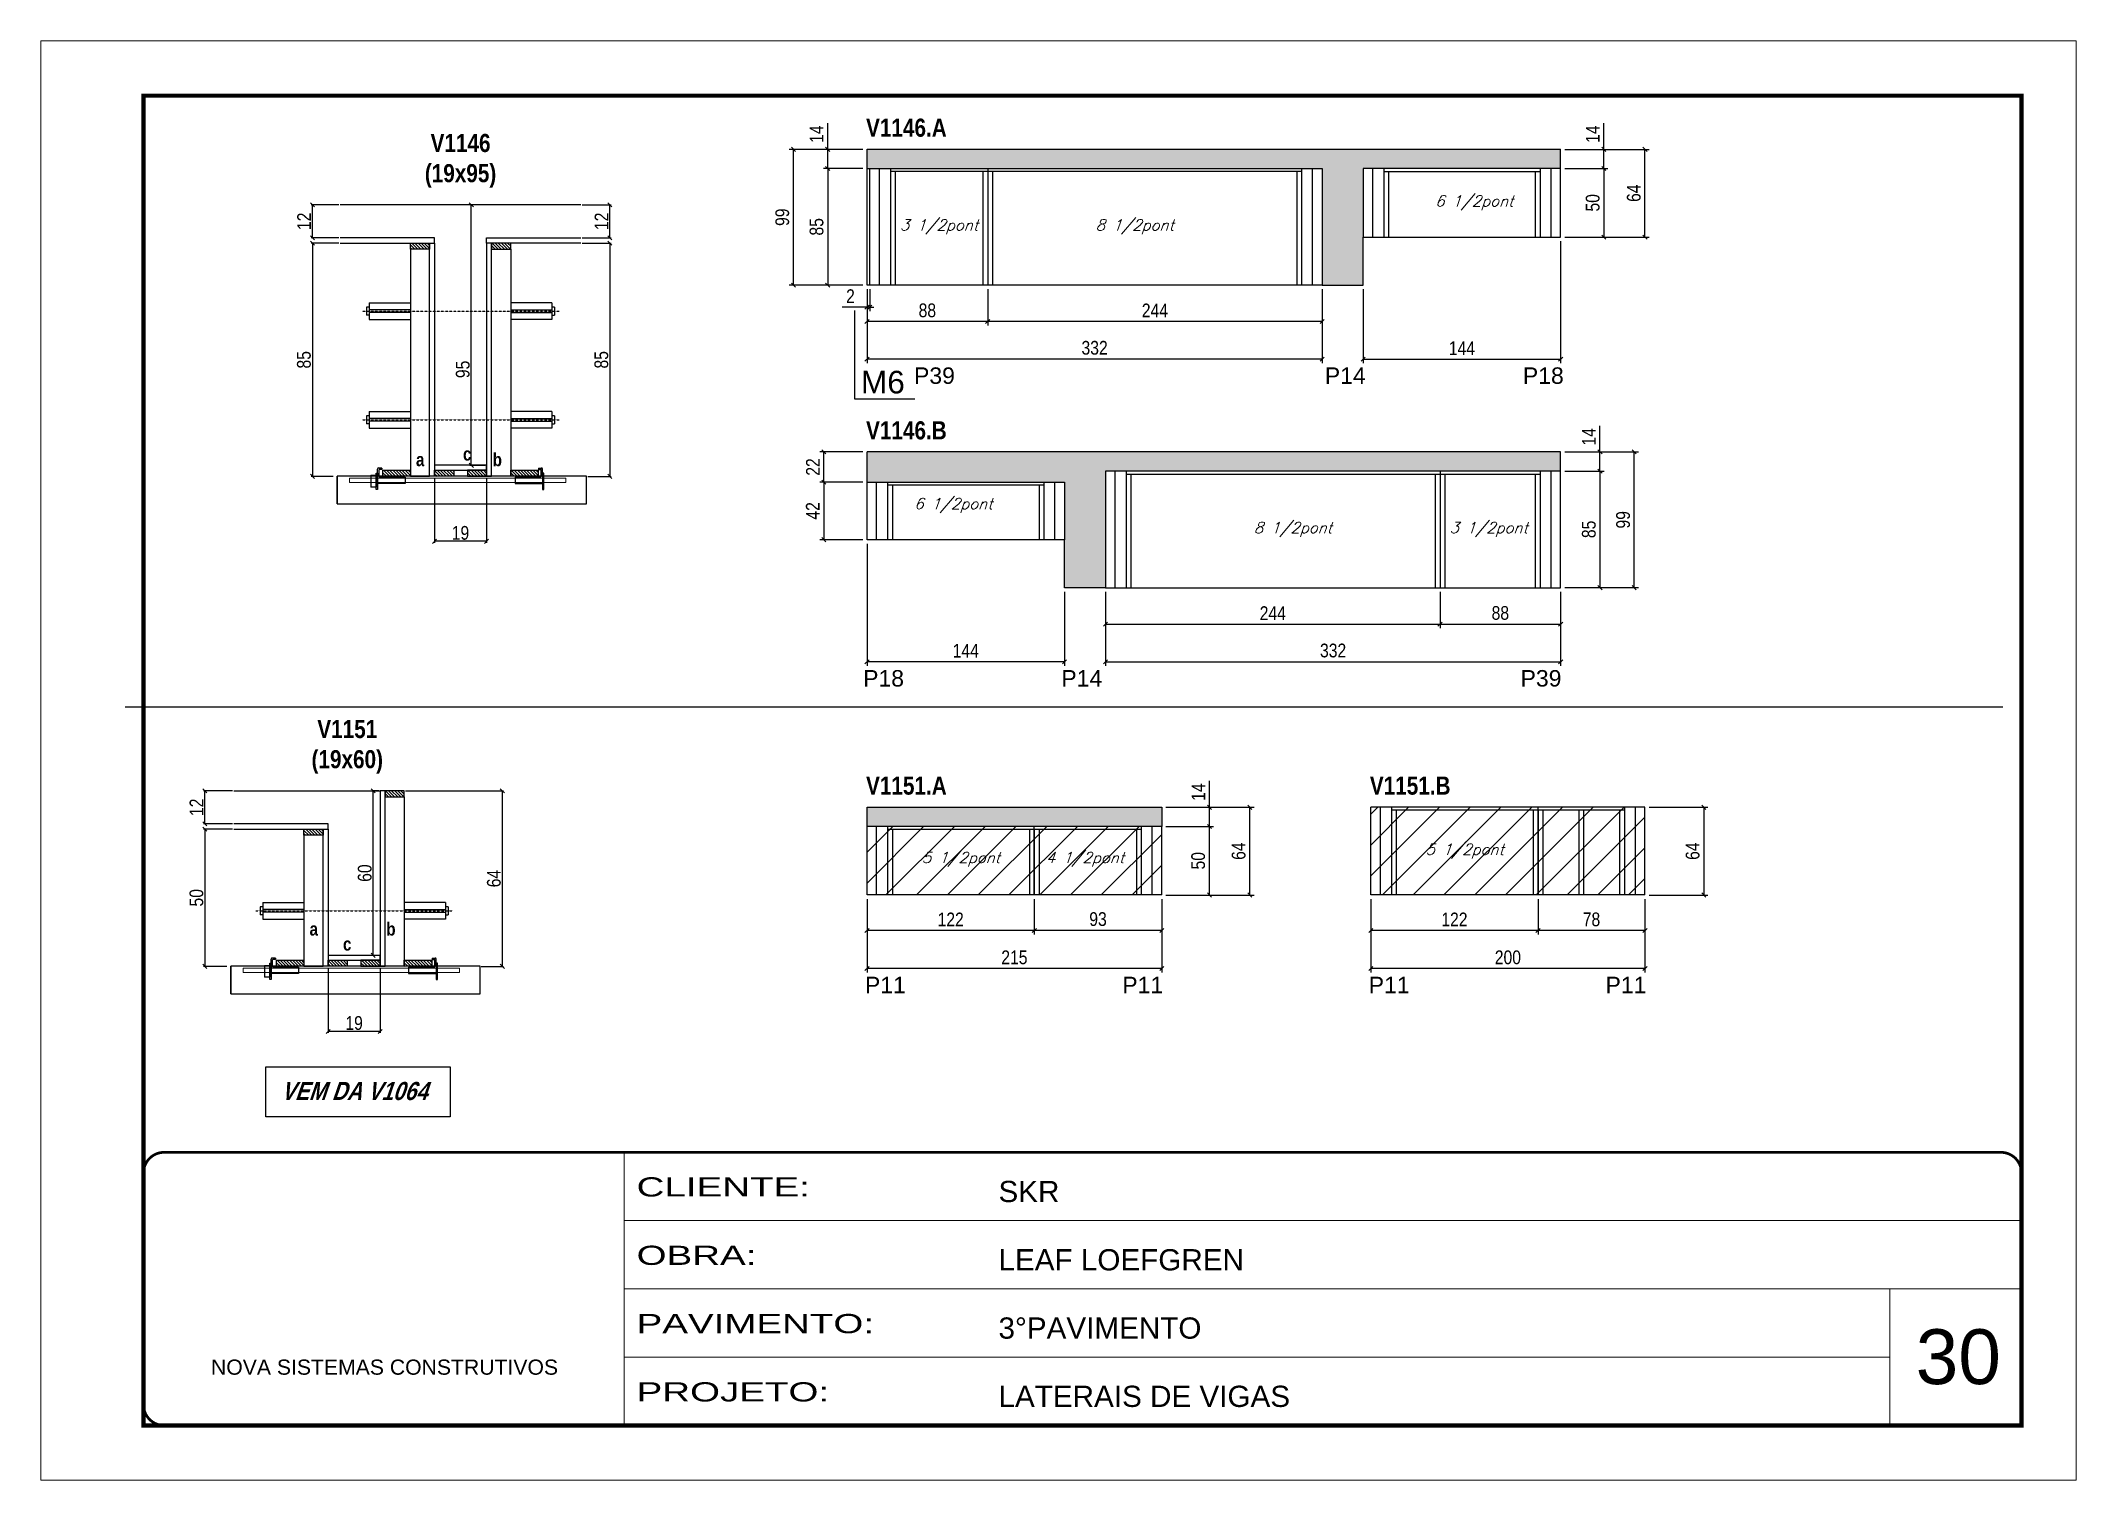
# Model space of a CAD drawing. Extents: x 3309 to 9563, y -2522 to 14608.
# Drawn here: x 4908 to 6393, y 5518 to 6568 of the extents above; entities that cross this region are included whole.
import ezdxf

# ---------------------------------------------------------------- set-up
doc = ezdxf.new("R2010")
doc.units = 0
for name, pattern in [('CONTINUO', [0]), ('DASHED', [0.75, 0.5, -0.25]), ('HIDDEN', [0.375, 0.25, -0.125])]:
    doc.linetypes.add(name, pattern=pattern)
for name, color, linetype in [('5', 5, 'Continuous'), ('barrote', 251, 'Continuous'), ('COTA', 241, 'Continuous'), ('detalhes', 4, 'Continuous'), ('NOMENCLATURA', 7, 'Continuous'), ('Painéis', 200, 'Continuous'), ('presilha', 1, 'Continuous'), ('SARR_2.2x10', 60, 'Continuous'), ('SARR_2.2x7', 40, 'Continuous'), ('SARR_3.5x7', 81, 'Continuous'), ('TENSOR', 3, 'Continuous'), ('texto', 7, 'Continuous')]:
    doc.layers.add(name, color=color, linetype=linetype)
for name, color, linetype, lineweight in [('CARIMBO', 255, 'Continuous', 9), ('CONCRETO', 251, 'Continuous', 25), ('Folhas', 255, 'Continuous', 9), ('Hachura', 251, 'Continuous', 9), ('SARRAFO DE PRESSAO', 251, 'DASHED', 9), ('SCO-___-LAJ', 2, 'Continuous', 0)]:
    doc.layers.add(name, color=color, linetype=linetype, lineweight=lineweight)
doc.styles.add('ARIAL', font='arial.ttf')
doc.styles.add('COTA TECNICA', font='techl___.ttf', dxfattribs={"height": 10})
doc.styles.add('COTA TECNICA 2X', font='techl___.ttf', dxfattribs={"height": 10})
doc.styles.add('Romans', font='romans.shx')
doc.styles.get("Standard").update_dxf_attribs({"font": 'arial.ttf'})
doc.styles.add('TECNICA', font='techb___.ttf', dxfattribs={"height": 10})
doc.styles.add('Tecnologia', font='')
doc.styles.get('Tecnologia').set_extended_font_data('Forgotten Futurist')
doc.dimstyles.new('PAINEL', dxfattribs={"dimtxt": 10, "dimasz": 3, "dimexe": 3, "dimexo": 3, "dimgap": 3, "dimtad": 1, "dimdec": 1, "dimzin": 12, "dimdsep": 46, "dimtxsty": 'COTA TECNICA', "dimblk1": 'OBLIQUE', "dimblk2": 'OBLIQUE', "dimsah": 1, "dimcen": 0.9, "dimclrd": 4, "dimclre": 4, "dimclrt": 240, "dimadec": 1, "dimazin": 3, "dimtfac": 1, "dimtdec": 1, "dimtmove": 0, "dimatfit": 3, "dimfxl": 1, "dimtolj": 1, "dimtzin": 12, "dimarcsym": 0})
doc.dimstyles.new('SECAO', dxfattribs={"dimscale": 0.333333, "dimtxt": 5, "dimasz": 9, "dimexe": 3, "dimexo": 3, "dimgap": 3, "dimtad": 1, "dimdec": 1, "dimlfac": 0.5, "dimzin": 12, "dimdsep": 46, "dimtxsty": 'COTA TECNICA 2X', "dimblk1": 'OBLIQUE', "dimblk2": 'OBLIQUE', "dimsah": 1, "dimcen": 0.9, "dimclrd": 4, "dimclre": 4, "dimclrt": 240, "dimadec": 1, "dimazin": 3, "dimtfac": 1, "dimtdec": 1, "dimtmove": 0, "dimatfit": 3, "dimfxl": 1, "dimtolj": 1, "dimtzin": 12, "dimarcsym": 0})
pattern_1 = [(135, (38353.051, -117619.4622), (-1.122532015, -1.122532015), [])]
pattern_2 = [(135, (38430.6669, -117262.023), (-1.122532015, -1.122532015), [])]

msp = doc.modelspace()

# ---------------------------------------------------------------- texts
at = {"layer": '5', "linetype": 'Continuous'}
for s, rotation, p in [('P39', 359.99996, (5544.97, 6317.56, 0)), ('P14', 359.99996, (5844.65, 6317.56, 0)), ('P18', 359.99996, (5989.16, 6317.56, 0)), ('P18', 0.00004, (5507.85, 6096.79, 0)), ('P14', 0.00004, (5652.44, 6096.79, 0)), ('P39', 0.00004, (5987.47, 6096.79, 0)), ('P11', 359.99996, (5509.17, 5873.1, 0)), ('P11', 0.00004, (5696.91, 5873.1, 0)), ('P11', 359.99996, (5876.69, 5873.1, 0)), ('P11', 0.00004, (6049.44, 5873.1, 0))]:
    msp.add_text(s, height=12, rotation=rotation, dxfattribs=at).set_placement(p)
at = {"layer": 'CARIMBO', "style": 'ARIAL'}
msp.add_text('30', height=40, dxfattribs=at).set_placement((6275.73, 5587.98))
at = {"layer": 'detalhes', "style": 'TECNICA'}
for s, p in [('c', (5215.95, 6261.62)), ('b', (5237.63, 6257.5)), ('a', (5181.65, 6257.51)), ('b', (5160.01, 5915.13)), ('a', (5104.04, 5915.15)), ('c', (5128.4, 5904.18))]:
    msp.add_text(s, height=9.6, dxfattribs=at).set_placement(p)
at = {"layer": 'NOMENCLATURA', "style": 'TECNICA'}
for s, p in [('V1146.A', (5509.98, 6497.82, 0)), ('V1146.B', (5509.98, 6277.05, 0)), ('V1151.A', (5509.98, 6017.92, 0)), ('V1151.B', (5877.51, 6017.92, 0))]:
    msp.add_text(s, height=13.2, dxfattribs=at).set_placement(p)
at = {"layer": 'NOMENCLATURA', "linetype": 'Continuous'}
msp.add_text('M6', height=16.5, dxfattribs=at).set_placement((5506.23, 6310.57, 0))
at = {"layer": 'NOMENCLATURA', "char_height": 13.2, "attachment_point": 2, "style": 'TECNICA'}
for s, insert in [('V1146\\P(19x95)', (5214.16, 6499.84)), ('V1151\\P(19x60)', (5131.51, 6072.4))]:
    msp.add_mtext_dynamic_manual_height_columns(s, width=300.2766, gutter_width=1, heights=[0], dxfattribs=dict(at, insert=insert))
at = {"layer": 'NOMENCLATURA', "insert": (5136.51, 5808.38), "char_height": 13.2, "width": 300.2766, "attachment_point": 2, "style": 'TECNICA'}
msp.add_mtext('{\\Q19;VEM DA V1064}', dxfattribs=at)
at = {"layer": 'texto', "color": 2, "char_height": 8, "attachment_point": 5, "style": 'Romans'}
for s, insert in [('{\\Q19;\\C256;6 1/2pont}', (5953.7, 6449.63, 0)), ('{\\Q19;\\C256;3 1/2pont}', (5563.2, 6432.13, 0)), ('{\\Q19;\\C256;8 1/2pont}', (5706, 6432.13, 0)), ('{\\Q19;\\C256;6 1/2pont}', (5573.7, 6228.86, 0)), ('{\\Q19;\\C256;8 1/2pont}', (5821.4, 6211.36, 0)), ('{\\Q19;\\C256;3 1/2pont}', (5964.2, 6211.36, 0)), ('{\\Q19;\\C256;5 1/2pont}', (5579.2, 5970.74, 0)), ('{\\Q19;\\C256;4 1/2pont}', (5669.7, 5970.74, 0)), ('{\\Q19;\\C256;5 1/2pont}', (5946.72, 5976.74, 0))]:
    msp.add_mtext(s, dxfattribs=dict(at, insert=insert))

# ---------------------------------------------------------------- blocks, each defined once
blk = doc.blocks.new('9999999999')
at = {"color": 30, "linetype": 'CONTINUO'}
for p, q in [((98564.6, 34230.2), (98564.6, 34429.4)), ((98564.6, 34379.6), (99584, 34379.6)), ((98564.6, 34329.8), (99488, 34329.8)), ((99584, 34329.8), (99488, 34329.8)), ((99488, 34329.8), (99488, 34230.2)), ((98564.6, 34280), (99488, 34280))]:
    blk.add_line(p, q, dxfattribs=at)
at = {"color": 30, "linetype": 'CONTINUO', "const_width": 2}
blk.add_lwpolyline([(99584, 34230.2), (99584, 34414.4, 0.414214), (99569, 34429.4), (98229, 34429.4, 0.414214), (98214, 34414.4), (98214, 34245.2, 0.414214), (98229, 34230.2), (99584, 34230.2)], format="xyb", dxfattribs=at)
at = {"layer": 'Folhas'}
blk.add_lwpolyline([(98139, 34190.2), (99624, 34190.2), (99624, 35240.2), (98139, 35240.2)], close=True, dxfattribs=at)
at = {"layer": 'Folhas', "color": 30, "const_width": 3}
blk.add_lwpolyline([(98214, 34230.2), (99584, 34230.2), (99584, 35200.2), (98214, 35200.2)], close=True, dxfattribs=at)
at = {"color": 7, "linetype": 'Continuous', "ltscale": 5, "style": 'ARIAL'}
for s, height, p in [('SKR', 15.48, (98837.7, 34393.1)), ('LEAF LOEFGREN', 15.483, (98837.7, 34343.3)), ('3°PAVIMENTO', 15.483, (98837.7, 34293.5)), ('NOVA SISTEMAS CONSTRUTIVOS', 11.059, (98263.2, 34267.2)), ('LATERAIS DE VIGAS', 15.483, (98837.7, 34243.7))]:
    blk.add_text(s, height=height, dxfattribs=at).set_placement(p)
at = {"layer": 'Folhas', "color": 7, "style": 'Tecnologia', "width": 1.5}
for s, p in [('CLIENTE:', (98573.7, 34397.2)), ('OBRA:', (98573.7, 34347.3)), ('PAVIMENTO:', (98573.7, 34297.5)), ('PROJETO:', (98573.7, 34247.7))]:
    blk.add_text(s, height=14, dxfattribs=at).set_placement(p)
blk = doc.blocks.new('_Oblique')
at = {"color": 0, "linetype": 'ByBlock', "lineweight": -2}
blk.add_line((-0.5, -0.5), (0.5, 0.5), dxfattribs=at)
blk = doc.blocks.new('*D1192')
at = {"layer": 'COTA', "color": 4, "lineweight": -2, "transparency": 16777216}
for p, q in [((5117.5, 5891.7), (5117.5, 5844.2)), ((5155.5, 5891.7), (5155.5, 5844.2)), ((5155.5, 5845.2), (5117.5, 5845.2))]:
    blk.add_line(p, q, dxfattribs=at)
at = {"layer": 'Defpoints', "color": 0, "transparency": 16777216}
for p in [(5117.5, 5892.7), (5155.5, 5892.7), (5117.5, 5845.2)]:
    blk.add_point(p, dxfattribs=at)
at = {"layer": 'COTA', "color": 4, "lineweight": -2, "transparency": 16777216, "xscale": 3, "yscale": 3, "zscale": 3, "rotation": 180}
blk.add_blockref('_Oblique', (5117.5, 5845.2), dxfattribs=at)
at = {"layer": 'COTA', "color": 4, "lineweight": -2, "transparency": 16777216, "xscale": 3, "yscale": 3, "zscale": 3}
blk.add_blockref('_Oblique', (5155.5, 5845.2), dxfattribs=at)
at = {"layer": 'COTA', "color": 240, "transparency": 16777216, "insert": (5136.5, 5851.3), "char_height": 10, "attachment_point": 5, "style": 'COTA TECNICA 2X'}
blk.add_mtext('\\A1;19', dxfattribs=at)
blk = doc.blocks.new('PRESILHA METÁLICA 1')
at = {"layer": 'presilha'}
for p, q in [((0, 13), (6, 13)), ((0, 13), (0, 0)), ((6, 0), (0, 0)), ((6, 15.5), (7.5, 15.5)), ((6, -2.5), (6, 15.5)), ((6, 13), (6, 0)), ((7.5, 10.6), (7.5, 19.9)), ((7.5, 15.5), (7.5, -2.5)), ((37.5, 4.1), (7.5, 4.1)), ((12, 21), (8.6, 21)), ((9, 11.6), (9, 18.9)), ((12, 19.5), (9.6, 19.5)), ((37.5, 11), (9.6, 11)), ((12, 21), (12, 19.5)), ((37.5, 11), (37.5, 4.1)), ((7.5, -2.5), (6, -2.5))]:
    blk.add_line(p, q, dxfattribs=at)
for centre, radius, start, end in [((8.6, 19.9), 1.14, 90, 180), ((9.6, 18.9), 0.57, 90, 180), ((9.6, 11.6), 0.57, 180, 270)]:
    blk.add_arc(centre, radius, start, end, dxfattribs=at)
blk = doc.blocks.new('PRESILHA METÁLICA 2')
at = {"layer": 'presilha'}
for p, q in [((-5.2, 23.5), (-5.2, 22)), ((-5.2, 23.5), (-1.9, 23.5)), ((-0.8, 14.6), (-0.8, 22.4)), ((-30.8, 13.5), (-30.8, 6.6)), ((-30.8, 13.5), (-2.8, 13.5)), ((-30.8, 6.6), (-0.8, 6.6)), ((-5.2, 22), (-2.8, 22)), ((-2.2, 14.1), (-2.2, 21.4)), ((0.8, 18), (-0.8, 18)), ((-0.8, 18), (-0.8, 0)), ((-0.8, 0), (0.8, 0)), ((0.8, 0), (0.8, 18))]:
    blk.add_line(p, q, dxfattribs=at)
for centre, radius, start, end in [((-1.9, 22.4), 1.14, 0, 90), ((-2.8, 21.4), 0.57, 0, 90), ((-2.8, 14.1), 0.57, 270, 0)]:
    blk.add_arc(centre, radius, start, end, dxfattribs=at)
blk = doc.blocks.new('*D1193')
at = {"layer": 'COTA', "color": 4, "lineweight": -2, "transparency": 16777216}
for p, q in [((5174.1, 6020.7), (5245.6, 6020.7)), ((5244.6, 6020.7), (5244.6, 5892.7)), ((5229.3, 5892.7), (5245.6, 5892.7))]:
    blk.add_line(p, q, dxfattribs=at)
at = {"layer": 'Defpoints', "color": 0, "transparency": 16777216}
for p in [(5173.1, 6020.7), (5228.3, 5892.7), (5244.6, 5892.7)]:
    blk.add_point(p, dxfattribs=at)
at = {"layer": 'COTA', "color": 4, "lineweight": -2, "transparency": 16777216, "xscale": 3, "yscale": 3, "zscale": 3}
for p, rotation in [((5244.6, 6020.7), 90), ((5244.6, 5892.7), 270)]:
    blk.add_blockref('_Oblique', p, dxfattribs=dict(at, rotation=rotation))
at = {"layer": 'COTA', "color": 240, "transparency": 16777216, "insert": (5238.5, 5956.7), "char_height": 10, "attachment_point": 5, "rotation": 90, "style": 'COTA TECNICA 2X'}
blk.add_mtext('\\A1;64', dxfattribs=at)
blk = doc.blocks.new('*D1194')
at = {"layer": 'COTA', "color": 4, "lineweight": -2, "transparency": 16777216}
for p, q in [((5047.8, 5992.7), (5026.6, 5992.7)), ((5027.6, 5992.7), (5027.6, 5892.7)), ((5043.7, 5892.7), (5026.6, 5892.7))]:
    blk.add_line(p, q, dxfattribs=at)
at = {"layer": 'Defpoints', "color": 0, "transparency": 16777216}
for p in [(5048.8, 5992.7), (5027.6, 5892.7), (5044.7, 5892.7)]:
    blk.add_point(p, dxfattribs=at)
at = {"layer": 'COTA', "color": 4, "lineweight": -2, "transparency": 16777216, "xscale": 3, "yscale": 3, "zscale": 3}
for p, rotation in [((5027.6, 5992.7), 90), ((5027.6, 5892.7), 270)]:
    blk.add_blockref('_Oblique', p, dxfattribs=dict(at, rotation=rotation))
at = {"layer": 'COTA', "color": 240, "transparency": 16777216, "insert": (5021.5, 5942.7), "char_height": 10, "attachment_point": 5, "rotation": 90, "style": 'COTA TECNICA 2X'}
blk.add_mtext('\\A1;50', dxfattribs=at)
blk = doc.blocks.new('*D1195')
at = {"layer": 'COTA', "color": 4, "lineweight": -2, "transparency": 16777216}
for p, q in [((5154.5, 6020.7), (5149.4, 6020.7)), ((5150.4, 5900.7), (5150.4, 6020.7)), ((5154.5, 5900.7), (5149.4, 5900.7))]:
    blk.add_line(p, q, dxfattribs=at)
at = {"layer": 'Defpoints', "color": 0, "transparency": 16777216}
for p in [(5150.4, 6020.7), (5155.5, 6020.7), (5155.5, 5900.7)]:
    blk.add_point(p, dxfattribs=at)
at = {"layer": 'COTA', "color": 4, "lineweight": -2, "transparency": 16777216, "xscale": 3, "yscale": 3, "zscale": 3}
for p, rotation in [((5150.4, 6020.7), 90), ((5150.4, 5900.7), 270)]:
    blk.add_blockref('_Oblique', p, dxfattribs=dict(at, rotation=rotation))
at = {"layer": 'COTA', "color": 240, "transparency": 16777216, "insert": (5144.3, 5960.7), "char_height": 10, "attachment_point": 5, "rotation": 90, "style": 'COTA TECNICA 2X'}
blk.add_mtext('\\A1;60', dxfattribs=at)
blk = doc.blocks.new('*D1196')
at = {"layer": 'COTA', "color": 4, "lineweight": -2, "transparency": 16777216}
for p, q in [((5047.8, 6020.7), (5026.6, 6020.7)), ((5027.6, 5996.7), (5027.6, 6020.7)), ((5047.8, 5996.7), (5026.6, 5996.7))]:
    blk.add_line(p, q, dxfattribs=at)
at = {"layer": 'Defpoints', "color": 0, "transparency": 16777216}
for p in [(5027.6, 6020.7), (5048.8, 6020.7), (5048.8, 5996.7)]:
    blk.add_point(p, dxfattribs=at)
at = {"layer": 'COTA', "color": 4, "lineweight": -2, "transparency": 16777216, "xscale": 3, "yscale": 3, "zscale": 3}
for p, rotation in [((5027.6, 6020.7), 90), ((5027.6, 5996.7), 270)]:
    blk.add_blockref('_Oblique', p, dxfattribs=dict(at, rotation=rotation))
at = {"layer": 'COTA', "color": 240, "transparency": 16777216, "insert": (5021.5, 6008.7), "char_height": 10, "attachment_point": 5, "rotation": 90, "style": 'COTA TECNICA 2X'}
blk.add_mtext('\\A1;12', dxfattribs=at)
blk = doc.blocks.new('*D1197')
at = {"layer": 'COTA', "color": 4, "linetype": 'ByBlock', "lineweight": -2, "transparency": 16777216}
for p, q in [((5632.7, 5941.7), (5632.7, 5915.8)), ((5725.7, 5941.7), (5725.7, 5915.8)), ((5725.7, 5918.8), (5632.7, 5918.8))]:
    blk.add_line(p, q, dxfattribs=at)
at = {"layer": 'Defpoints', "color": 0, "linetype": 'ByBlock', "transparency": 16777216}
for p in [(5632.7, 5944.7), (5725.7, 5944.7), (5632.7, 5918.8)]:
    blk.add_point(p, dxfattribs=at)
at = {"layer": 'COTA', "color": 4, "linetype": 'ByBlock', "lineweight": -2, "transparency": 16777216, "xscale": 3, "yscale": 3, "zscale": 3, "rotation": 180}
blk.add_blockref('_Oblique', (5632.7, 5918.8), dxfattribs=at)
at = {"layer": 'COTA', "color": 4, "linetype": 'ByBlock', "lineweight": -2, "transparency": 16777216, "xscale": 3, "yscale": 3, "zscale": 3}
blk.add_blockref('_Oblique', (5725.7, 5918.8), dxfattribs=at)
at = {"layer": 'COTA', "color": 240, "linetype": 'ByBlock', "transparency": 16777216, "insert": (5679.2, 5927.1), "char_height": 10, "attachment_point": 5, "style": 'COTA TECNICA'}
blk.add_mtext('\\A1;93', dxfattribs=at)
blk = doc.blocks.new('*D1198')
at = {"layer": 'COTA', "color": 4, "linetype": 'ByBlock', "lineweight": -2, "transparency": 16777216}
for p, q in [((5510.7, 5941.7), (5510.7, 5915.8)), ((5632.7, 5941.7), (5632.7, 5915.8)), ((5632.7, 5918.8), (5510.7, 5918.8))]:
    blk.add_line(p, q, dxfattribs=at)
at = {"layer": 'Defpoints', "color": 0, "linetype": 'ByBlock', "transparency": 16777216}
for p in [(5510.7, 5944.7), (5632.7, 5944.7), (5510.7, 5918.8)]:
    blk.add_point(p, dxfattribs=at)
at = {"layer": 'COTA', "color": 4, "linetype": 'ByBlock', "lineweight": -2, "transparency": 16777216, "xscale": 3, "yscale": 3, "zscale": 3, "rotation": 180}
blk.add_blockref('_Oblique', (5510.7, 5918.8), dxfattribs=at)
at = {"layer": 'COTA', "color": 4, "linetype": 'ByBlock', "lineweight": -2, "transparency": 16777216, "xscale": 3, "yscale": 3, "zscale": 3}
blk.add_blockref('_Oblique', (5632.7, 5918.8), dxfattribs=at)
at = {"layer": 'COTA', "color": 240, "linetype": 'ByBlock', "transparency": 16777216, "insert": (5571.7, 5926.9), "char_height": 10, "attachment_point": 5, "style": 'COTA TECNICA'}
blk.add_mtext('\\A1;122', dxfattribs=at)
blk = doc.blocks.new('*D1202')
at = {"layer": 'COTA', "color": 4, "linetype": 'ByBlock', "lineweight": -2, "transparency": 16777216}
for p, q in [((5510.7, 5941.7), (5510.7, 5888.1)), ((5725.7, 5941.7), (5725.7, 5888.1)), ((5725.7, 5891.1), (5510.7, 5891.1))]:
    blk.add_line(p, q, dxfattribs=at)
at = {"layer": 'Defpoints', "color": 0, "linetype": 'ByBlock', "transparency": 16777216}
for p in [(5510.7, 5944.7), (5725.7, 5944.7), (5510.7, 5891.1)]:
    blk.add_point(p, dxfattribs=at)
at = {"layer": 'COTA', "color": 4, "linetype": 'ByBlock', "lineweight": -2, "transparency": 16777216, "xscale": 3, "yscale": 3, "zscale": 3, "rotation": 180}
blk.add_blockref('_Oblique', (5510.7, 5891.1), dxfattribs=at)
at = {"layer": 'COTA', "color": 4, "linetype": 'ByBlock', "lineweight": -2, "transparency": 16777216, "xscale": 3, "yscale": 3, "zscale": 3}
blk.add_blockref('_Oblique', (5725.7, 5891.1), dxfattribs=at)
at = {"layer": 'COTA', "color": 240, "linetype": 'ByBlock', "transparency": 16777216, "insert": (5618.2, 5899.2), "char_height": 10, "attachment_point": 5, "style": 'COTA TECNICA'}
blk.add_mtext('\\A1;215', dxfattribs=at)
blk = doc.blocks.new('*D1203')
at = {"layer": 'COTA', "color": 4, "lineweight": -2, "transparency": 16777216}
for p, q in [((5728.7, 5994.7), (5763.5, 5994.7)), ((5760.5, 5944.7), (5760.5, 5994.7)), ((5728.7, 5944.7), (5763.5, 5944.7))]:
    blk.add_line(p, q, dxfattribs=at)
at = {"layer": 'Defpoints', "color": 0, "transparency": 16777216}
for p in [(5725.7, 5994.7), (5760.5, 5994.7), (5725.7, 5944.7)]:
    blk.add_point(p, dxfattribs=at)
at = {"layer": 'COTA', "color": 4, "lineweight": -2, "transparency": 16777216, "xscale": 3, "yscale": 3, "zscale": 3}
for p, rotation in [((5760.5, 5994.7), 90), ((5760.5, 5944.7), 270)]:
    blk.add_blockref('_Oblique', p, dxfattribs=dict(at, rotation=rotation))
at = {"layer": 'COTA', "color": 240, "transparency": 16777216, "insert": (5752.3, 5969.7), "char_height": 10, "attachment_point": 5, "rotation": 90, "style": 'COTA TECNICA'}
blk.add_mtext('\\A1;50', dxfattribs=at)
blk = doc.blocks.new('*D1204')
at = {"layer": 'COTA', "color": 4, "lineweight": -2, "transparency": 16777216}
for p, q in [((5760.5, 6008.7), (5760.5, 6027.9)), ((5728.7, 6008.7), (5763.5, 6008.7)), ((5760.5, 5994.7), (5760.5, 6008.7)), ((5728.7, 5994.7), (5763.5, 5994.7))]:
    blk.add_line(p, q, dxfattribs=at)
at = {"layer": 'Defpoints', "color": 0, "transparency": 16777216}
for p in [(5725.7, 6008.7), (5760.5, 6008.7), (5725.7, 5994.7)]:
    blk.add_point(p, dxfattribs=at)
at = {"layer": 'COTA', "color": 4, "lineweight": -2, "transparency": 16777216, "xscale": 3, "yscale": 3, "zscale": 3}
for p, rotation in [((5760.5, 6008.7), 90), ((5760.5, 5994.7), 270)]:
    blk.add_blockref('_Oblique', p, dxfattribs=dict(at, rotation=rotation))
at = {"layer": 'COTA', "color": 240, "transparency": 16777216, "insert": (5752.4, 6019.8), "char_height": 10, "attachment_point": 5, "rotation": 90, "style": 'COTA TECNICA'}
blk.add_mtext('\\A1;14', dxfattribs=at)
blk = doc.blocks.new('*D1199')
at = {"layer": 'COTA', "color": 4, "lineweight": -2, "transparency": 16777216}
for p, q in [((5728.7, 6008.7), (5793, 6008.7)), ((5790, 5944.7), (5790, 6008.7)), ((5728.7, 5944.7), (5793, 5944.7))]:
    blk.add_line(p, q, dxfattribs=at)
at = {"layer": 'Defpoints', "color": 0, "transparency": 16777216}
for p in [(5725.7, 6008.7), (5790, 6008.7), (5725.7, 5944.7)]:
    blk.add_point(p, dxfattribs=at)
at = {"layer": 'COTA', "color": 4, "lineweight": -2, "transparency": 16777216, "xscale": 3, "yscale": 3, "zscale": 3}
for p, rotation in [((5790, 6008.7), 90), ((5790, 5944.7), 270)]:
    blk.add_blockref('_Oblique', p, dxfattribs=dict(at, rotation=rotation))
at = {"layer": 'COTA', "color": 240, "transparency": 16777216, "insert": (5781.8, 5976.7), "char_height": 10, "attachment_point": 5, "rotation": 90, "style": 'COTA TECNICA'}
blk.add_mtext('\\A1;64', dxfattribs=at)
blk = doc.blocks.new('*D1190')
at = {"layer": 'COTA', "color": 4, "linetype": 'ByBlock', "lineweight": -2, "transparency": 16777216}
for p, q in [((6000.2, 5941.7), (6000.2, 5915.8)), ((6078.2, 5941.7), (6078.2, 5915.8)), ((6078.2, 5918.8), (6000.2, 5918.8))]:
    blk.add_line(p, q, dxfattribs=at)
at = {"layer": 'Defpoints', "color": 0, "linetype": 'ByBlock', "transparency": 16777216}
for p in [(6000.2, 5944.7), (6078.2, 5944.7), (6000.2, 5918.8)]:
    blk.add_point(p, dxfattribs=at)
at = {"layer": 'COTA', "color": 4, "linetype": 'ByBlock', "lineweight": -2, "transparency": 16777216, "xscale": 3, "yscale": 3, "zscale": 3, "rotation": 180}
blk.add_blockref('_Oblique', (6000.2, 5918.8), dxfattribs=at)
at = {"layer": 'COTA', "color": 4, "linetype": 'ByBlock', "lineweight": -2, "transparency": 16777216, "xscale": 3, "yscale": 3, "zscale": 3}
blk.add_blockref('_Oblique', (6078.2, 5918.8), dxfattribs=at)
at = {"layer": 'COTA', "color": 240, "linetype": 'ByBlock', "transparency": 16777216, "insert": (6039.2, 5926.9), "char_height": 10, "attachment_point": 5, "style": 'COTA TECNICA'}
blk.add_mtext('\\A1;78', dxfattribs=at)
blk = doc.blocks.new('*D1191')
at = {"layer": 'COTA', "color": 4, "linetype": 'ByBlock', "lineweight": -2, "transparency": 16777216}
for p, q in [((5878.2, 5941.7), (5878.2, 5915.8)), ((6000.2, 5941.7), (6000.2, 5915.8)), ((6000.2, 5918.8), (5878.2, 5918.8))]:
    blk.add_line(p, q, dxfattribs=at)
at = {"layer": 'Defpoints', "color": 0, "linetype": 'ByBlock', "transparency": 16777216}
for p in [(5878.2, 5944.7), (6000.2, 5944.7), (5878.2, 5918.8)]:
    blk.add_point(p, dxfattribs=at)
at = {"layer": 'COTA', "color": 4, "linetype": 'ByBlock', "lineweight": -2, "transparency": 16777216, "xscale": 3, "yscale": 3, "zscale": 3, "rotation": 180}
blk.add_blockref('_Oblique', (5878.2, 5918.8), dxfattribs=at)
at = {"layer": 'COTA', "color": 4, "linetype": 'ByBlock', "lineweight": -2, "transparency": 16777216, "xscale": 3, "yscale": 3, "zscale": 3}
blk.add_blockref('_Oblique', (6000.2, 5918.8), dxfattribs=at)
at = {"layer": 'COTA', "color": 240, "linetype": 'ByBlock', "transparency": 16777216, "insert": (5939.2, 5926.9), "char_height": 10, "attachment_point": 5, "style": 'COTA TECNICA'}
blk.add_mtext('\\A1;122', dxfattribs=at)
blk = doc.blocks.new('*D1200')
at = {"layer": 'COTA', "color": 4, "linetype": 'ByBlock', "lineweight": -2, "transparency": 16777216}
for p, q in [((5878.2, 5941.7), (5878.2, 5888.1)), ((6078.2, 5941.7), (6078.2, 5888.1)), ((6078.2, 5891.1), (5878.2, 5891.1))]:
    blk.add_line(p, q, dxfattribs=at)
at = {"layer": 'Defpoints', "color": 0, "linetype": 'ByBlock', "transparency": 16777216}
for p in [(5878.2, 5944.7), (6078.2, 5944.7), (5878.2, 5891.1)]:
    blk.add_point(p, dxfattribs=at)
at = {"layer": 'COTA', "color": 4, "linetype": 'ByBlock', "lineweight": -2, "transparency": 16777216, "xscale": 3, "yscale": 3, "zscale": 3, "rotation": 180}
blk.add_blockref('_Oblique', (5878.2, 5891.1), dxfattribs=at)
at = {"layer": 'COTA', "color": 4, "linetype": 'ByBlock', "lineweight": -2, "transparency": 16777216, "xscale": 3, "yscale": 3, "zscale": 3}
blk.add_blockref('_Oblique', (6078.2, 5891.1), dxfattribs=at)
at = {"layer": 'COTA', "color": 240, "linetype": 'ByBlock', "transparency": 16777216, "insert": (5978.2, 5899.2), "char_height": 10, "attachment_point": 5, "style": 'COTA TECNICA'}
blk.add_mtext('\\A1;200', dxfattribs=at)
blk = doc.blocks.new('*D1201')
at = {"layer": 'COTA', "color": 4, "lineweight": -2, "transparency": 16777216}
for p, q in [((6081.2, 6008.7), (6124.1, 6008.7)), ((6121.1, 6008.7), (6121.1, 5944.7)), ((6081.2, 5944.7), (6124.1, 5944.7))]:
    blk.add_line(p, q, dxfattribs=at)
at = {"layer": 'Defpoints', "color": 0, "transparency": 16777216}
for p in [(6078.2, 6008.7), (6078.2, 5944.7), (6121.1, 5944.7)]:
    blk.add_point(p, dxfattribs=at)
at = {"layer": 'COTA', "color": 4, "lineweight": -2, "transparency": 16777216, "xscale": 3, "yscale": 3, "zscale": 3}
for p, rotation in [((6121.1, 6008.7), 90), ((6121.1, 5944.7), 270)]:
    blk.add_blockref('_Oblique', p, dxfattribs=dict(at, rotation=rotation))
at = {"layer": 'COTA', "color": 240, "transparency": 16777216, "insert": (6113, 5976.7), "char_height": 10, "attachment_point": 5, "rotation": 90, "style": 'COTA TECNICA'}
blk.add_mtext('\\A1;64', dxfattribs=at)
blk = doc.blocks.new('*D3114')
at = {"layer": 'COTA', "color": 4, "lineweight": -2, "transparency": 16777216}
for p, q in [((5195.1, 6249.1), (5195.1, 6201.7)), ((5233.1, 6249.1), (5233.1, 6201.7)), ((5233.1, 6202.7), (5195.1, 6202.7))]:
    blk.add_line(p, q, dxfattribs=at)
at = {"layer": 'Defpoints', "color": 0, "transparency": 16777216}
for p in [(5195.1, 6250.1), (5233.1, 6250.1), (5195.1, 6202.7)]:
    blk.add_point(p, dxfattribs=at)
at = {"layer": 'COTA', "color": 4, "lineweight": -2, "transparency": 16777216, "xscale": 3, "yscale": 3, "zscale": 3, "rotation": 180}
blk.add_blockref('_Oblique', (5195.1, 6202.7), dxfattribs=at)
at = {"layer": 'COTA', "color": 4, "lineweight": -2, "transparency": 16777216, "xscale": 3, "yscale": 3, "zscale": 3}
blk.add_blockref('_Oblique', (5233.1, 6202.7), dxfattribs=at)
at = {"layer": 'COTA', "color": 240, "transparency": 16777216, "insert": (5214.1, 6208.8), "char_height": 10, "attachment_point": 5, "style": 'COTA TECNICA 2X'}
blk.add_mtext('\\A1;19', dxfattribs=at)
blk = doc.blocks.new('*D3115')
at = {"layer": 'COTA', "color": 4, "lineweight": -2, "transparency": 16777216}
for p, q in [((5125.4, 6420.1), (5105.1, 6420.1)), ((5106.1, 6420.1), (5106.1, 6250.1)), ((5121.3, 6250.1), (5105.1, 6250.1))]:
    blk.add_line(p, q, dxfattribs=at)
at = {"layer": 'Defpoints', "color": 0, "transparency": 16777216}
for p in [(5126.4, 6420.1), (5106.1, 6250.1), (5122.3, 6250.1)]:
    blk.add_point(p, dxfattribs=at)
at = {"layer": 'COTA', "color": 4, "lineweight": -2, "transparency": 16777216, "xscale": 3, "yscale": 3, "zscale": 3}
for p, rotation in [((5106.1, 6420.1), 90), ((5106.1, 6250.1), 270)]:
    blk.add_blockref('_Oblique', p, dxfattribs=dict(at, rotation=rotation))
at = {"layer": 'COTA', "color": 240, "transparency": 16777216, "insert": (5099.9, 6335.1), "char_height": 10, "attachment_point": 5, "rotation": 90, "style": 'COTA TECNICA 2X'}
blk.add_mtext('\\A1;85', dxfattribs=at)
blk = doc.blocks.new('*D3116')
at = {"layer": 'COTA', "color": 4, "lineweight": -2, "transparency": 16777216}
for p, q in [((5302.8, 6420.1), (5324, 6420.1)), ((5323, 6420.1), (5323, 6250.1)), ((5306.9, 6250.1), (5324, 6250.1))]:
    blk.add_line(p, q, dxfattribs=at)
at = {"layer": 'Defpoints', "color": 0, "transparency": 16777216}
for p in [(5301.8, 6420.1), (5305.9, 6250.1), (5323, 6250.1)]:
    blk.add_point(p, dxfattribs=at)
at = {"layer": 'COTA', "color": 4, "lineweight": -2, "transparency": 16777216, "xscale": 3, "yscale": 3, "zscale": 3}
for p, rotation in [((5323, 6420.1), 90), ((5323, 6250.1), 270)]:
    blk.add_blockref('_Oblique', p, dxfattribs=dict(at, rotation=rotation))
at = {"layer": 'COTA', "color": 240, "transparency": 16777216, "insert": (5316.9, 6335.1), "char_height": 10, "attachment_point": 5, "rotation": 90, "style": 'COTA TECNICA 2X'}
blk.add_mtext('\\A1;85', dxfattribs=at)
blk = doc.blocks.new('*D3117')
at = {"layer": 'COTA', "color": 4, "lineweight": -2, "transparency": 16777216}
for p, q in [((5232.1, 6448.1), (5221, 6448.1)), ((5222, 6258.1), (5222, 6448.1)), ((5232.1, 6258.1), (5221, 6258.1))]:
    blk.add_line(p, q, dxfattribs=at)
at = {"layer": 'Defpoints', "color": 0, "transparency": 16777216}
for p in [(5222, 6448.1), (5233.1, 6448.1), (5233.1, 6258.1)]:
    blk.add_point(p, dxfattribs=at)
at = {"layer": 'COTA', "color": 4, "lineweight": -2, "transparency": 16777216, "xscale": 3, "yscale": 3, "zscale": 3}
for p, rotation in [((5222, 6448.1), 90), ((5222, 6258.1), 270)]:
    blk.add_blockref('_Oblique', p, dxfattribs=dict(at, rotation=rotation))
at = {"layer": 'COTA', "color": 240, "transparency": 16777216, "insert": (5215.8, 6328.1), "char_height": 10, "attachment_point": 5, "rotation": 90, "style": 'COTA TECNICA 2X'}
blk.add_mtext('\\A1;95', dxfattribs=at)
blk = doc.blocks.new('*D3118')
at = {"layer": 'COTA', "color": 4, "lineweight": -2, "transparency": 16777216}
for p, q in [((5302.8, 6448.1), (5324, 6448.1)), ((5323, 6424.1), (5323, 6448.1)), ((5302.8, 6424.1), (5324, 6424.1))]:
    blk.add_line(p, q, dxfattribs=at)
at = {"layer": 'Defpoints', "color": 0, "transparency": 16777216}
for p in [(5301.8, 6448.1), (5323, 6448.1), (5301.8, 6424.1)]:
    blk.add_point(p, dxfattribs=at)
at = {"layer": 'COTA', "color": 4, "lineweight": -2, "transparency": 16777216, "xscale": 3, "yscale": 3, "zscale": 3}
for p, rotation in [((5323, 6448.1), 90), ((5323, 6424.1), 270)]:
    blk.add_blockref('_Oblique', p, dxfattribs=dict(at, rotation=rotation))
at = {"layer": 'COTA', "color": 240, "transparency": 16777216, "insert": (5317, 6436.1), "char_height": 10, "attachment_point": 5, "rotation": 90, "style": 'COTA TECNICA 2X'}
blk.add_mtext('\\A1;12', dxfattribs=at)
blk = doc.blocks.new('*D3119')
at = {"layer": 'COTA', "color": 4, "lineweight": -2, "transparency": 16777216}
for p, q in [((5125.4, 6448.1), (5105.1, 6448.1)), ((5106.1, 6424.1), (5106.1, 6448.1)), ((5125.4, 6424.1), (5105.1, 6424.1))]:
    blk.add_line(p, q, dxfattribs=at)
at = {"layer": 'Defpoints', "color": 0, "transparency": 16777216}
for p in [(5106.1, 6448.1), (5126.4, 6448.1), (5126.4, 6424.1)]:
    blk.add_point(p, dxfattribs=at)
at = {"layer": 'COTA', "color": 4, "lineweight": -2, "transparency": 16777216, "xscale": 3, "yscale": 3, "zscale": 3}
for p, rotation in [((5106.1, 6448.1), 90), ((5106.1, 6424.1), 270)]:
    blk.add_blockref('_Oblique', p, dxfattribs=dict(at, rotation=rotation))
at = {"layer": 'COTA', "color": 240, "transparency": 16777216, "insert": (5100, 6436.1), "char_height": 10, "attachment_point": 5, "rotation": 90, "style": 'COTA TECNICA 2X'}
blk.add_mtext('\\A1;12', dxfattribs=at)
blk = doc.blocks.new('*D3120')
at = {"layer": 'COTA', "color": 4, "lineweight": -2, "transparency": 16777216}
for p, q in [((5510.7, 6386.6), (5510.7, 6332.6)), ((5842.7, 6386.6), (5842.7, 6332.6)), ((5842.7, 6335.6), (5510.7, 6335.6))]:
    blk.add_line(p, q, dxfattribs=at)
at = {"layer": 'Defpoints', "color": 0, "transparency": 16777216}
for p in [(5510.7, 6389.6), (5842.7, 6389.6), (5510.7, 6335.6)]:
    blk.add_point(p, dxfattribs=at)
at = {"layer": 'COTA', "color": 4, "lineweight": -2, "transparency": 16777216, "xscale": 3, "yscale": 3, "zscale": 3, "rotation": 180}
blk.add_blockref('_Oblique', (5510.7, 6335.6), dxfattribs=at)
at = {"layer": 'COTA', "color": 4, "lineweight": -2, "transparency": 16777216, "xscale": 3, "yscale": 3, "zscale": 3}
blk.add_blockref('_Oblique', (5842.7, 6335.6), dxfattribs=at)
at = {"layer": 'COTA', "color": 240, "transparency": 16777216, "insert": (5676.7, 6343.8), "char_height": 10, "attachment_point": 5, "style": 'COTA TECNICA'}
blk.add_mtext('\\A1;332', dxfattribs=at)
blk = doc.blocks.new('*D3121')
at = {"layer": 'COTA', "color": 4, "lineweight": -2, "transparency": 16777216}
for p, q in [((5510.7, 6386.6), (5510.7, 6370.5)), ((5512.7, 6386.6), (5512.7, 6370.5)), ((5510.7, 6373.5), (5492.6, 6373.5)), ((5512.7, 6373.5), (5510.7, 6373.5)), ((5512.7, 6373.5), (5515.7, 6373.5))]:
    blk.add_line(p, q, dxfattribs=at)
at = {"layer": 'Defpoints', "color": 0, "transparency": 16777216}
for p in [(5510.7, 6389.6), (5512.7, 6389.6), (5510.7, 6373.5)]:
    blk.add_point(p, dxfattribs=at)
at = {"layer": 'COTA', "color": 4, "lineweight": -2, "transparency": 16777216, "xscale": 3, "yscale": 3, "zscale": 3}
blk.add_blockref('_Oblique', (5510.7, 6373.5), dxfattribs=at)
at = {"layer": 'COTA', "color": 4, "lineweight": -2, "transparency": 16777216, "xscale": 3, "yscale": 3, "zscale": 3, "rotation": 180}
blk.add_blockref('_Oblique', (5512.7, 6373.5), dxfattribs=at)
at = {"layer": 'COTA', "color": 240, "transparency": 16777216, "insert": (5498.6, 6381.5), "char_height": 10, "attachment_point": 5, "style": 'COTA TECNICA'}
blk.add_mtext('\\A1;2', dxfattribs=at)
blk = doc.blocks.new('*D3122')
at = {"layer": 'COTA', "color": 4, "lineweight": -2, "transparency": 16777216}
for p, q in [((5598.7, 6386.6), (5598.7, 6360)), ((5842.7, 6386.6), (5842.7, 6360)), ((5842.7, 6363), (5598.7, 6363))]:
    blk.add_line(p, q, dxfattribs=at)
at = {"layer": 'Defpoints', "color": 0, "transparency": 16777216}
for p in [(5598.7, 6389.6), (5842.7, 6389.6), (5598.7, 6363)]:
    blk.add_point(p, dxfattribs=at)
at = {"layer": 'COTA', "color": 4, "lineweight": -2, "transparency": 16777216, "xscale": 3, "yscale": 3, "zscale": 3, "rotation": 180}
blk.add_blockref('_Oblique', (5598.7, 6363), dxfattribs=at)
at = {"layer": 'COTA', "color": 4, "lineweight": -2, "transparency": 16777216, "xscale": 3, "yscale": 3, "zscale": 3}
blk.add_blockref('_Oblique', (5842.7, 6363), dxfattribs=at)
at = {"layer": 'COTA', "color": 240, "transparency": 16777216, "insert": (5720.7, 6371.1), "char_height": 10, "attachment_point": 5, "style": 'COTA TECNICA'}
blk.add_mtext('\\A1;244', dxfattribs=at)
blk = doc.blocks.new('*D3123')
at = {"layer": 'COTA', "color": 4, "lineweight": -2, "transparency": 16777216}
for p, q in [((5510.7, 6386.6), (5510.7, 6360)), ((5598.7, 6386.6), (5598.7, 6360)), ((5598.7, 6363), (5510.7, 6363))]:
    blk.add_line(p, q, dxfattribs=at)
at = {"layer": 'Defpoints', "color": 0, "transparency": 16777216}
for p in [(5510.7, 6389.6), (5598.7, 6389.6), (5510.7, 6363)]:
    blk.add_point(p, dxfattribs=at)
at = {"layer": 'COTA', "color": 4, "lineweight": -2, "transparency": 16777216, "xscale": 3, "yscale": 3, "zscale": 3, "rotation": 180}
blk.add_blockref('_Oblique', (5510.7, 6363), dxfattribs=at)
at = {"layer": 'COTA', "color": 4, "lineweight": -2, "transparency": 16777216, "xscale": 3, "yscale": 3, "zscale": 3}
blk.add_blockref('_Oblique', (5598.7, 6363), dxfattribs=at)
at = {"layer": 'COTA', "color": 240, "transparency": 16777216, "insert": (5554.7, 6371.1), "char_height": 10, "attachment_point": 5, "style": 'COTA TECNICA'}
blk.add_mtext('\\A1;88', dxfattribs=at)
blk = doc.blocks.new('*D3127')
at = {"layer": 'COTA', "color": 4, "lineweight": -2, "transparency": 16777216}
for p, q in [((5507.7, 6474.6), (5479, 6474.6)), ((5482, 6474.6), (5482, 6389.6)), ((5507.7, 6389.6), (5479, 6389.6))]:
    blk.add_line(p, q, dxfattribs=at)
at = {"layer": 'Defpoints', "color": 0, "transparency": 16777216}
for p in [(5510.7, 6474.6), (5482, 6389.6), (5510.7, 6389.6)]:
    blk.add_point(p, dxfattribs=at)
at = {"layer": 'COTA', "color": 4, "lineweight": -2, "transparency": 16777216, "xscale": 3, "yscale": 3, "zscale": 3}
for p, rotation in [((5482, 6474.6), 90), ((5482, 6389.6), 270)]:
    blk.add_blockref('_Oblique', p, dxfattribs=dict(at, rotation=rotation))
at = {"layer": 'COTA', "color": 240, "transparency": 16777216, "insert": (5473.9, 6432.1), "char_height": 10, "attachment_point": 5, "rotation": 90, "style": 'COTA TECNICA'}
blk.add_mtext('\\A1;85', dxfattribs=at)
blk = doc.blocks.new('*D3128')
at = {"layer": 'COTA', "color": 4, "lineweight": -2, "transparency": 16777216}
for p, q in [((5482, 6488.6), (5482, 6507.7)), ((5507.7, 6488.6), (5479, 6488.6)), ((5507.7, 6474.6), (5479, 6474.6)), ((5482, 6474.6), (5482, 6488.6))]:
    blk.add_line(p, q, dxfattribs=at)
at = {"layer": 'Defpoints', "color": 0, "transparency": 16777216}
for p in [(5482, 6488.6), (5510.7, 6488.6), (5510.7, 6474.6)]:
    blk.add_point(p, dxfattribs=at)
at = {"layer": 'COTA', "color": 4, "lineweight": -2, "transparency": 16777216, "xscale": 3, "yscale": 3, "zscale": 3}
for p, rotation in [((5482, 6488.6), 90), ((5482, 6474.6), 270)]:
    blk.add_blockref('_Oblique', p, dxfattribs=dict(at, rotation=rotation))
at = {"layer": 'COTA', "color": 240, "transparency": 16777216, "insert": (5473.9, 6499.7), "char_height": 10, "attachment_point": 5, "rotation": 90, "style": 'COTA TECNICA'}
blk.add_mtext('\\A1;14', dxfattribs=at)
blk = doc.blocks.new('*D3129')
at = {"layer": 'COTA', "color": 4, "lineweight": -2, "transparency": 16777216}
for p, q in [((5507.7, 6488.6), (5454, 6488.6)), ((5457, 6389.6), (5457, 6488.6)), ((5507.7, 6389.6), (5454, 6389.6))]:
    blk.add_line(p, q, dxfattribs=at)
at = {"layer": 'Defpoints', "color": 0, "transparency": 16777216}
for p in [(5457, 6488.6), (5510.7, 6488.6), (5510.7, 6389.6)]:
    blk.add_point(p, dxfattribs=at)
at = {"layer": 'COTA', "color": 4, "lineweight": -2, "transparency": 16777216, "xscale": 3, "yscale": 3, "zscale": 3}
for p, rotation in [((5457, 6488.6), 90), ((5457, 6389.6), 270)]:
    blk.add_blockref('_Oblique', p, dxfattribs=dict(at, rotation=rotation))
at = {"layer": 'COTA', "color": 240, "transparency": 16777216, "insert": (5448.9, 6439.1), "char_height": 10, "attachment_point": 5, "rotation": 90, "style": 'COTA TECNICA'}
blk.add_mtext('\\A1;99', dxfattribs=at)
blk = doc.blocks.new('*D3130')
at = {"layer": 'COTA', "color": 4, "lineweight": -2, "transparency": 16777216}
for p, q in [((6016.7, 6421.6), (6016.7, 6332.6)), ((5872.7, 6386.6), (5872.7, 6332.6)), ((5872.7, 6335.6), (6016.7, 6335.6))]:
    blk.add_line(p, q, dxfattribs=at)
at = {"layer": 'Defpoints', "color": 0, "transparency": 16777216}
for p in [(6016.7, 6424.6), (5872.7, 6389.6), (6016.7, 6335.6)]:
    blk.add_point(p, dxfattribs=at)
at = {"layer": 'COTA', "color": 4, "lineweight": -2, "transparency": 16777216, "xscale": 3, "yscale": 3, "zscale": 3, "rotation": 180}
blk.add_blockref('_Oblique', (5872.7, 6335.6), dxfattribs=at)
at = {"layer": 'COTA', "color": 4, "lineweight": -2, "transparency": 16777216, "xscale": 3, "yscale": 3, "zscale": 3}
blk.add_blockref('_Oblique', (6016.7, 6335.6), dxfattribs=at)
at = {"layer": 'COTA', "color": 240, "transparency": 16777216, "insert": (5944.7, 6343.6), "char_height": 10, "attachment_point": 5, "style": 'COTA TECNICA'}
blk.add_mtext('\\A1;144', dxfattribs=at)
blk = doc.blocks.new('*D3131')
at = {"layer": 'COTA', "color": 4, "lineweight": -2, "transparency": 16777216}
for p, q in [((6019.7, 6474.6), (6051.2, 6474.6)), ((6048.2, 6474.6), (6048.2, 6424.6)), ((6019.7, 6424.6), (6051.2, 6424.6))]:
    blk.add_line(p, q, dxfattribs=at)
at = {"layer": 'Defpoints', "color": 0, "transparency": 16777216}
for p in [(6016.7, 6474.6, 0), (6016.7, 6424.6, 0), (6048.2, 6424.6)]:
    blk.add_point(p, dxfattribs=at)
at = {"layer": 'COTA', "color": 4, "lineweight": -2, "transparency": 16777216, "xscale": 3, "yscale": 3, "zscale": 3}
for p, rotation in [((6048.2, 6474.6), 90), ((6048.2, 6424.6), 270)]:
    blk.add_blockref('_Oblique', p, dxfattribs=dict(at, rotation=rotation))
at = {"layer": 'COTA', "color": 240, "transparency": 16777216, "insert": (6040.1, 6449.6), "char_height": 10, "attachment_point": 5, "rotation": 90, "style": 'COTA TECNICA'}
blk.add_mtext('\\A1;50', dxfattribs=at)
blk = doc.blocks.new('*D3132')
at = {"layer": 'COTA', "color": 4, "lineweight": -2, "transparency": 16777216}
for p, q in [((6048.2, 6488.6), (6048.2, 6507.7)), ((6019.7, 6488.6), (6051.2, 6488.6)), ((6019.7, 6474.6), (6051.2, 6474.6)), ((6048.2, 6474.6), (6048.2, 6488.6))]:
    blk.add_line(p, q, dxfattribs=at)
at = {"layer": 'Defpoints', "color": 0, "transparency": 16777216}
for p in [(6016.7, 6488.6, 0), (6016.7, 6474.6, 0), (6048.2, 6488.6)]:
    blk.add_point(p, dxfattribs=at)
at = {"layer": 'COTA', "color": 4, "lineweight": -2, "transparency": 16777216, "xscale": 3, "yscale": 3, "zscale": 3}
for p, rotation in [((6048.2, 6488.6), 90), ((6048.2, 6474.6), 270)]:
    blk.add_blockref('_Oblique', p, dxfattribs=dict(at, rotation=rotation))
at = {"layer": 'COTA', "color": 240, "transparency": 16777216, "insert": (6040.1, 6499.7), "char_height": 10, "attachment_point": 5, "rotation": 90, "style": 'COTA TECNICA'}
blk.add_mtext('\\A1;14', dxfattribs=at)
blk = doc.blocks.new('*D3139')
at = {"layer": 'COTA', "color": 4, "lineweight": -2, "transparency": 16777216}
for p, q in [((5684.7, 6165.9), (5684.7, 6111.8)), ((6016.7, 6165.9), (6016.7, 6111.8)), ((5684.7, 6114.8), (6016.7, 6114.8))]:
    blk.add_line(p, q, dxfattribs=at)
at = {"layer": 'Defpoints', "color": 0, "transparency": 16777216}
for p in [(5684.7, 6168.9), (6016.7, 6168.9), (6016.7, 6114.8)]:
    blk.add_point(p, dxfattribs=at)
at = {"layer": 'COTA', "color": 4, "lineweight": -2, "transparency": 16777216, "xscale": 3, "yscale": 3, "zscale": 3, "rotation": 180}
blk.add_blockref('_Oblique', (5684.7, 6114.8), dxfattribs=at)
at = {"layer": 'COTA', "color": 4, "lineweight": -2, "transparency": 16777216, "xscale": 3, "yscale": 3, "zscale": 3}
blk.add_blockref('_Oblique', (6016.7, 6114.8), dxfattribs=at)
at = {"layer": 'COTA', "color": 240, "transparency": 16777216, "insert": (5850.7, 6123), "char_height": 10, "attachment_point": 5, "style": 'COTA TECNICA'}
blk.add_mtext('\\A1;332', dxfattribs=at)
blk = doc.blocks.new('*D3141')
at = {"layer": 'COTA', "color": 4, "lineweight": -2, "transparency": 16777216}
for p, q in [((5684.7, 6165.9), (5684.7, 6139.3)), ((5928.7, 6165.9), (5928.7, 6139.3)), ((5684.7, 6142.3), (5928.7, 6142.3))]:
    blk.add_line(p, q, dxfattribs=at)
at = {"layer": 'Defpoints', "color": 0, "transparency": 16777216}
for p in [(5684.7, 6168.9), (5928.7, 6168.9), (5928.7, 6142.3)]:
    blk.add_point(p, dxfattribs=at)
at = {"layer": 'COTA', "color": 4, "lineweight": -2, "transparency": 16777216, "xscale": 3, "yscale": 3, "zscale": 3, "rotation": 180}
blk.add_blockref('_Oblique', (5684.7, 6142.3), dxfattribs=at)
at = {"layer": 'COTA', "color": 4, "lineweight": -2, "transparency": 16777216, "xscale": 3, "yscale": 3, "zscale": 3}
blk.add_blockref('_Oblique', (5928.7, 6142.3), dxfattribs=at)
at = {"layer": 'COTA', "color": 240, "transparency": 16777216, "insert": (5806.7, 6150.3), "char_height": 10, "attachment_point": 5, "style": 'COTA TECNICA'}
blk.add_mtext('\\A1;244', dxfattribs=at)
blk = doc.blocks.new('*D3142')
at = {"layer": 'COTA', "color": 4, "lineweight": -2, "transparency": 16777216}
for p, q in [((5928.7, 6165.9), (5928.7, 6139.3)), ((6016.7, 6165.9), (6016.7, 6139.3)), ((5928.7, 6142.3), (6016.7, 6142.3))]:
    blk.add_line(p, q, dxfattribs=at)
at = {"layer": 'Defpoints', "color": 0, "transparency": 16777216}
for p in [(5928.7, 6168.9), (6016.7, 6168.9), (6016.7, 6142.3)]:
    blk.add_point(p, dxfattribs=at)
at = {"layer": 'COTA', "color": 4, "lineweight": -2, "transparency": 16777216, "xscale": 3, "yscale": 3, "zscale": 3, "rotation": 180}
blk.add_blockref('_Oblique', (5928.7, 6142.3), dxfattribs=at)
at = {"layer": 'COTA', "color": 4, "lineweight": -2, "transparency": 16777216, "xscale": 3, "yscale": 3, "zscale": 3}
blk.add_blockref('_Oblique', (6016.7, 6142.3), dxfattribs=at)
at = {"layer": 'COTA', "color": 240, "transparency": 16777216, "insert": (5972.7, 6150.4), "char_height": 10, "attachment_point": 5, "style": 'COTA TECNICA'}
blk.add_mtext('\\A1;88', dxfattribs=at)
blk = doc.blocks.new('*D3133')
at = {"layer": 'COTA', "color": 4, "lineweight": -2, "transparency": 16777216}
for p, q in [((6019.7, 6253.9), (6048.4, 6253.9)), ((6045.4, 6253.9), (6045.4, 6168.9)), ((6019.7, 6168.9), (6048.4, 6168.9))]:
    blk.add_line(p, q, dxfattribs=at)
at = {"layer": 'Defpoints', "color": 0, "transparency": 16777216}
for p in [(6016.7, 6253.9), (6016.7, 6168.9), (6045.4, 6168.9)]:
    blk.add_point(p, dxfattribs=at)
at = {"layer": 'COTA', "color": 4, "lineweight": -2, "transparency": 16777216, "xscale": 3, "yscale": 3, "zscale": 3}
for p, rotation in [((6045.4, 6253.9), 90), ((6045.4, 6168.9), 270)]:
    blk.add_blockref('_Oblique', p, dxfattribs=dict(at, rotation=rotation))
at = {"layer": 'COTA', "color": 240, "transparency": 16777216, "insert": (6037.3, 6211.4), "char_height": 10, "attachment_point": 5, "rotation": 90, "style": 'COTA TECNICA'}
blk.add_mtext('\\A1;85', dxfattribs=at)
blk = doc.blocks.new('*D3134')
at = {"layer": 'COTA', "color": 4, "lineweight": -2, "transparency": 16777216}
for p, q in [((6045.4, 6267.9), (6045.4, 6287)), ((6019.7, 6267.9), (6048.4, 6267.9)), ((6045.4, 6253.9), (6045.4, 6267.9)), ((6019.7, 6253.9), (6048.4, 6253.9))]:
    blk.add_line(p, q, dxfattribs=at)
at = {"layer": 'Defpoints', "color": 0, "transparency": 16777216}
for p in [(6016.7, 6267.9), (6045.4, 6267.9), (6016.7, 6253.9)]:
    blk.add_point(p, dxfattribs=at)
at = {"layer": 'COTA', "color": 4, "lineweight": -2, "transparency": 16777216, "xscale": 3, "yscale": 3, "zscale": 3}
for p, rotation in [((6045.4, 6267.9), 90), ((6045.4, 6253.9), 270)]:
    blk.add_blockref('_Oblique', p, dxfattribs=dict(at, rotation=rotation))
at = {"layer": 'COTA', "color": 240, "transparency": 16777216, "insert": (6037.3, 6278.9), "char_height": 10, "attachment_point": 5, "rotation": 90, "style": 'COTA TECNICA'}
blk.add_mtext('\\A1;14', dxfattribs=at)
blk = doc.blocks.new('*D3135')
at = {"layer": 'COTA', "color": 4, "lineweight": -2, "transparency": 16777216}
for p, q in [((6019.7, 6267.9), (6073.4, 6267.9)), ((6070.4, 6168.9), (6070.4, 6267.9)), ((6019.7, 6168.9), (6073.4, 6168.9))]:
    blk.add_line(p, q, dxfattribs=at)
at = {"layer": 'Defpoints', "color": 0, "transparency": 16777216}
for p in [(6016.7, 6267.9), (6070.4, 6267.9), (6016.7, 6168.9)]:
    blk.add_point(p, dxfattribs=at)
at = {"layer": 'COTA', "color": 4, "lineweight": -2, "transparency": 16777216, "xscale": 3, "yscale": 3, "zscale": 3}
for p, rotation in [((6070.4, 6267.9), 90), ((6070.4, 6168.9), 270)]:
    blk.add_blockref('_Oblique', p, dxfattribs=dict(at, rotation=rotation))
at = {"layer": 'COTA', "color": 240, "transparency": 16777216, "insert": (6062.3, 6218.4), "char_height": 10, "attachment_point": 5, "rotation": 90, "style": 'COTA TECNICA'}
blk.add_mtext('\\A1;99', dxfattribs=at)
blk = doc.blocks.new('*D3136')
at = {"layer": 'COTA', "color": 4, "lineweight": -2, "transparency": 16777216}
for p, q in [((5510.7, 6200.9), (5510.7, 6111.8)), ((5654.7, 6165.9), (5654.7, 6111.8)), ((5654.7, 6114.8), (5510.7, 6114.8))]:
    blk.add_line(p, q, dxfattribs=at)
at = {"layer": 'Defpoints', "color": 0, "transparency": 16777216}
for p in [(5510.7, 6203.9), (5654.7, 6168.9), (5510.7, 6114.8)]:
    blk.add_point(p, dxfattribs=at)
at = {"layer": 'COTA', "color": 4, "lineweight": -2, "transparency": 16777216, "xscale": 3, "yscale": 3, "zscale": 3, "rotation": 180}
blk.add_blockref('_Oblique', (5510.7, 6114.8), dxfattribs=at)
at = {"layer": 'COTA', "color": 4, "lineweight": -2, "transparency": 16777216, "xscale": 3, "yscale": 3, "zscale": 3}
blk.add_blockref('_Oblique', (5654.7, 6114.8), dxfattribs=at)
at = {"layer": 'COTA', "color": 240, "transparency": 16777216, "insert": (5582.7, 6122.9), "char_height": 10, "attachment_point": 5, "style": 'COTA TECNICA'}
blk.add_mtext('\\A1;144', dxfattribs=at)
blk = doc.blocks.new('*D3137')
at = {"layer": 'COTA', "color": 4, "lineweight": -2, "transparency": 16777216}
for p, q in [((5507.7, 6245.9), (5476.2, 6245.9)), ((5479.2, 6245.9), (5479.2, 6203.9)), ((5507.7, 6203.9), (5476.2, 6203.9))]:
    blk.add_line(p, q, dxfattribs=at)
at = {"layer": 'Defpoints', "color": 0, "transparency": 16777216}
for p in [(5510.7, 6245.9, 0), (5479.2, 6203.9), (5510.7, 6203.9, 0)]:
    blk.add_point(p, dxfattribs=at)
at = {"layer": 'COTA', "color": 4, "lineweight": -2, "transparency": 16777216, "xscale": 3, "yscale": 3, "zscale": 3}
for p, rotation in [((5479.2, 6245.9), 90), ((5479.2, 6203.9), 270)]:
    blk.add_blockref('_Oblique', p, dxfattribs=dict(at, rotation=rotation))
at = {"layer": 'COTA', "color": 240, "transparency": 16777216, "insert": (5471.1, 6224.9), "char_height": 10, "attachment_point": 5, "rotation": 90, "style": 'COTA TECNICA'}
blk.add_mtext('\\A1;42', dxfattribs=at)
blk = doc.blocks.new('*D3138')
at = {"layer": 'COTA', "color": 4, "lineweight": -2, "transparency": 16777216}
for p, q in [((5507.7, 6267.9), (5476.2, 6267.9)), ((5479.2, 6245.9), (5479.2, 6267.9)), ((5507.7, 6245.9), (5476.2, 6245.9))]:
    blk.add_line(p, q, dxfattribs=at)
at = {"layer": 'Defpoints', "color": 0, "transparency": 16777216}
for p in [(5479.2, 6267.9), (5510.7, 6267.9, 0), (5510.7, 6245.9, 0)]:
    blk.add_point(p, dxfattribs=at)
at = {"layer": 'COTA', "color": 4, "lineweight": -2, "transparency": 16777216, "xscale": 3, "yscale": 3, "zscale": 3}
for p, rotation in [((5479.2, 6267.9), 90), ((5479.2, 6245.9), 270)]:
    blk.add_blockref('_Oblique', p, dxfattribs=dict(at, rotation=rotation))
at = {"layer": 'COTA', "color": 240, "transparency": 16777216, "insert": (5471.2, 6256.9), "char_height": 10, "attachment_point": 5, "rotation": 90, "style": 'COTA TECNICA'}
blk.add_mtext('\\A1;22', dxfattribs=at)
blk = doc.blocks.new('*D3172')
at = {"layer": 'COTA', "color": 4, "lineweight": -2, "transparency": 16777216}
for p, q in [((6019.7, 6488.6), (6081.2, 6488.6)), ((6078.2, 6424.6), (6078.2, 6488.6)), ((6019.7, 6424.6), (6081.2, 6424.6))]:
    blk.add_line(p, q, dxfattribs=at)
at = {"layer": 'Defpoints', "color": 0, "transparency": 16777216}
for p in [(6016.7, 6488.6, 0), (6078.2, 6488.6), (6016.7, 6424.6, 0)]:
    blk.add_point(p, dxfattribs=at)
at = {"layer": 'COTA', "color": 4, "lineweight": -2, "transparency": 16777216, "xscale": 3, "yscale": 3, "zscale": 3}
for p, rotation in [((6078.2, 6488.6), 90), ((6078.2, 6424.6), 270)]:
    blk.add_blockref('_Oblique', p, dxfattribs=dict(at, rotation=rotation))
at = {"layer": 'COTA', "color": 240, "transparency": 16777216, "insert": (6070.1, 6456.6), "char_height": 10, "attachment_point": 5, "rotation": 90, "style": 'COTA TECNICA'}
blk.add_mtext('\\A1;64', dxfattribs=at)

# ---------------------------------------------------------------- dimensions: what is measured, and where the dimension line sits
at = {"layer": 'COTA'}
for base, p1, p2, angle, dimstyle, picture, middle in [((5482, 6488.63, 0), (5510.7, 6474.63, 0), (5510.7, 6488.63, 0), 90, 'PAINEL', '*D3128', (5473.92, 6499.69, 0)), ((6048.19, 6488.63), (6016.7, 6474.63, 0), (6016.7, 6488.63, 0), 90, 'PAINEL', '*D3132', (6040.11, 6499.69)), ((5456.97, 6488.63, 0), (5510.7, 6389.63, 0), (5510.7, 6488.63, 0), 90, 'PAINEL', '*D3129', (5448.89, 6439.13, 0)), ((6078.21, 6488.63), (6016.7, 6424.63, 0), (6016.7, 6488.63, 0), 90, 'PAINEL', '*D3172', (6070.11, 6456.63)), ((5482, 6389.63, 0), (5510.7, 6474.63, 0), (5510.7, 6389.63, 0), 90, 'PAINEL', '*D3127', (5473.86, 6432.13, 0)), ((6048.19, 6424.63), (6016.7, 6474.63, 0), (6016.7, 6424.63, 0), 90, 'PAINEL', '*D3131', (6040.08, 6449.63)), ((5106.08, 6448.15), (5126.43, 6424.15), (5126.43, 6448.15), 90, 'SECAO', '*D3119', (5100.02, 6436.15)), ((5323.05, 6448.15), (5301.83, 6424.15), (5301.83, 6448.15), 90, 'SECAO', '*D3118', (5316.99, 6436.15)), ((5106.08, 6250.15, 0), (5126.43, 6420.15), (5122.32, 6250.15, 0), 90, 'SECAO', '*D3115', (5099.95, 6335.15, 0)), ((5323.05, 6250.15, 0), (5301.83, 6420.15), (5305.94, 6250.15, 0), 90, 'SECAO', '*D3116', (5316.91, 6335.15, 0)), ((6016.7, 6335.57, 0), (5872.7, 6389.63, 0), (6016.7, 6424.63, 0), 180, 'PAINEL', '*D3130', (5944.7, 6343.64, 0)), ((5598.7, 6363.05, 0), (5842.7, 6389.63, 0), (5598.7, 6389.63, 0), 180, 'PAINEL', '*D3122', (5720.7, 6371.12, 0)), ((6045.4, 6267.86, 0), (6016.7, 6253.86, 0), (6016.7, 6267.86, 0), 90, 'PAINEL', '*D3134', (6037.33, 6278.92, 0)), ((5479.21, 6267.86), (5510.7, 6245.86, 0), (5510.7, 6267.86, 0), 90, 'PAINEL', '*D3138', (5471.21, 6256.86)), ((6070.43, 6267.86, 0), (6016.7, 6168.86, 0), (6016.7, 6267.86, 0), 90, 'PAINEL', '*D3135', (6062.34, 6218.36, 0)), ((6045.4, 6168.86, 0), (6016.7, 6253.86, 0), (6016.7, 6168.86, 0), 90, 'PAINEL', '*D3133', (6037.27, 6211.36, 0)), ((5479.21, 6203.86), (5510.7, 6245.86, 0), (5510.7, 6203.86, 0), 90, 'PAINEL', '*D3137', (5471.14, 6224.86)), ((6016.7, 6114.8, 0), (5684.7, 6168.86, 0), (6016.7, 6168.86, 0), 180, 'PAINEL', '*D3139', (5850.7, 6123.02, 0)), ((5027.59, 6020.71), (5048.81, 5996.71), (5048.81, 6020.71), 90, 'SECAO', '*D1196', (5021.54, 6008.71)), ((5150.44, 6020.71), (5155.51, 5900.71), (5155.51, 6020.71), 90, 'SECAO', '*D1195', (5144.34, 5960.71)), ((5244.56, 5892.71, 0), (5173.11, 6020.71), (5228.33, 5892.71, 0), 90, 'SECAO', '*D1193', (5238.46, 5956.71, 0)), ((5760.45, 6008.74, 0), (5725.7, 5994.74, 0), (5725.7, 6008.74, 0), 90, 'PAINEL', '*D1204', (5752.38, 6019.8, 0)), ((5789.95, 6008.74, 0), (5725.7, 5944.74, 0), (5725.7, 6008.74, 0), 90, 'PAINEL', '*D1199', (5781.85, 5976.74, 0)), ((6121.12, 5944.74, 0), (6078.22, 6008.74, 0), (6078.22, 5944.74, 0), 90, 'PAINEL', '*D1201', (6113.01, 5976.74, 0)), ((5027.59, 5892.71, 0), (5048.81, 5992.71), (5044.7, 5892.71, 0), 90, 'SECAO', '*D1194', (5021.48, 5942.71, 0)), ((5760.45, 5994.74, 0), (5725.7, 5944.74, 0), (5725.7, 5994.74, 0), 90, 'PAINEL', '*D1203', (5752.34, 5969.74, 0))]:
    dim = msp.add_linear_dim(base=base, p1=p1, p2=p2, angle=angle, dimstyle=dimstyle, dxfattribs=at)
    dim.commit()
    dim.dimension.update_dxf_attribs({"geometry": picture, "text_midpoint": middle})
for base, p1, p2, angle, picture, middle in [((5221.95, 6448.15), (5233.13, 6258.15), (5233.13, 6448.15), 90, '*D3117', (5221.95, 6328.15)), ((5195.13, 6202.67), (5233.13, 6250.15), (5195.13, 6250.15), 180, '*D3114', (5214.13, 6202.67)), ((5117.51, 5845.24), (5155.51, 5892.71), (5117.51, 5892.71), 180, '*D1192', (5136.51, 5845.24))]:
    dim = msp.add_linear_dim(base=base, p1=p1, p2=p2, angle=angle, dimstyle='SECAO', dxfattribs=at)
    dim.commit()
    dim.dimension.update_dxf_attribs({"geometry": picture, "text_midpoint": middle, "dimtype": 160})
for base, p1, p2, picture, middle in [((5510.7, 6373.5, 0), (5512.7, 6389.63, 0), (5510.7, 6389.63, 0), '*D3121', (5498.64, 6381.5, 0)), ((5510.7, 6335.57, 0), (5842.7, 6389.63, 0), (5510.7, 6389.63, 0), '*D3120', (5676.7, 6343.79, 0)), ((5510.7, 6114.8, 0), (5654.7, 6168.86, 0), (5510.7, 6203.86, 0), '*D3136', (5582.7, 6122.87, 0)), ((5928.7, 6142.28, 0), (5684.7, 6168.86, 0), (5928.7, 6168.86, 0), '*D3141', (5806.7, 6150.35, 0))]:
    dim = msp.add_linear_dim(base=base, p1=p1, p2=p2, dimstyle='PAINEL', dxfattribs=at)
    dim.commit()
    dim.dimension.update_dxf_attribs({"geometry": picture, "text_midpoint": middle})
dim = msp.add_linear_dim(base=(5510.7, 6363.05, 0), p1=(5598.7, 6389.63, 0), p2=(5510.7, 6389.63, 0), angle=180, dimstyle='PAINEL', override={"dimtmove": 1}, dxfattribs=at)
dim.commit()
dim.dimension.update_dxf_attribs({"geometry": '*D3123', "text_midpoint": (5554.7, 6371.14, 0)})
dim = msp.add_linear_dim(base=(6016.7, 6142.28, 0), p1=(5928.7, 6168.86, 0), p2=(6016.7, 6168.86, 0), dimstyle='PAINEL', override={"dimtmove": 1}, dxfattribs=at)
dim.commit()
dim.dimension.update_dxf_attribs({"geometry": '*D3142', "text_midpoint": (5972.7, 6150.37, 0)})
at = {"layer": 'COTA', "linetype": 'ByBlock'}
for base, p1, p2, picture, middle in [((5510.7, 5918.82, 0), (5632.7, 5944.74, 0), (5510.7, 5944.74, 0), '*D1198', (5571.7, 5926.88, 0)), ((5878.22, 5918.82, 0), (6000.22, 5944.74, 0), (5878.22, 5944.74, 0), '*D1191', (5939.22, 5926.88, 0))]:
    dim = msp.add_linear_dim(base=base, p1=p1, p2=p2, angle=180, dimstyle='PAINEL', override={"dimtmove": 1}, dxfattribs=at)
    dim.commit()
    dim.dimension.update_dxf_attribs({"geometry": picture, "text_midpoint": middle})
for base, p1, p2, picture, middle in [((5510.7, 5891.11, 0), (5725.7, 5944.74, 0), (5510.7, 5944.74, 0), '*D1202', (5618.2, 5899.22, 0)), ((5632.7, 5918.82, 0), (5725.7, 5944.74, 0), (5632.7, 5944.74, 0), '*D1197', (5679.2, 5927.07, 0)), ((5878.22, 5891.11, 0), (6078.22, 5944.74, 0), (5878.22, 5944.74, 0), '*D1200', (5978.22, 5899.21, 0)), ((6000.22, 5918.82, 0), (6078.22, 5944.74, 0), (6000.22, 5944.74, 0), '*D1190', (6039.22, 5926.92, 0))]:
    dim = msp.add_linear_dim(base=base, p1=p1, p2=p2, angle=180, dimstyle='PAINEL', dxfattribs=at)
    dim.commit()
    dim.dimension.update_dxf_attribs({"geometry": picture, "text_midpoint": middle})

# ---------------------------------------------------------------- hatches: boundary and pattern name
at = {"layer": 'COTA'}
h = msp.add_hatch(dxfattribs=at)
h.set_pattern_fill('AR-CONC', color=256, scale=0.03)
h.set_pattern_definition([(50, (-13.5, 385.512), (5.46554, -0.4781726), [0.5715, -6.2865]), (355, (-13.5, 385.512), (-1.0573026, 5.7317054), [0.4572, -5.0292175]), (100.451445, (-13.0445, 385.472), (4.4082374, 5.2535326), [0.4857003, -5.3427073]), (46.1842, (-13.5, 387.036), (8.132371, -1.26127), [0.85725, -9.42975]), (96.63556, (-12.822, 386.931), (7.122124, 7.422784), [0.728551, -8.014068]), (351.18415, (-13.5, 387.036), (7.122124, 7.422784), [0.685799, -7.543792]), (21, (-12.738, 386.655), (4.5484317, -3.067956), [0.5715, -6.2865]), (326, (-12.738, 386.655), (1.854061, 5.525639), [0.4572, -5.0292]), (71.451445, (-12.359, 386.3993), (6.4024926, 2.457683), [0.4857003, -5.342698]), (37.5, (-13.5, 385.512), (0.0926581, 2.53665117), [0, -4.96824, 0, -5.1054, 0, -5.04825]), (7.5, (-13.5, 385.512), (2.0045899, 3.00541724), [0, -2.91084, 0, -4.85394, 0, -1.92405]), (327.5, (-15.1993, 385.512), (4.06771786, -0.1718623), [0, -1.905, 0, -5.9436, 0, -7.8867]), (317.5, (-15.9613, 385.512), (4.4438754, 0.7627947), [0, -2.4765, 0, -3.94716, 0, -5.6007])])
h.paths.add_polyline_path([(5872.7, 6474.63), (6016.7, 6474.63), (6016.7, 6488.63), (5510.7, 6488.63), (5510.7, 6474.63), (5842.7, 6474.63), (5842.7, 6389.63), (5872.7, 6389.63), (5872.7, 6424.63)])
h = msp.add_hatch(dxfattribs=at)
h.set_pattern_fill('AR-CONC', color=256, scale=0.03)
h.set_pattern_definition([(50, (-13.5, 164.74), (5.46554, -0.4781726), [0.5715, -6.2865]), (355, (-13.5, 164.74), (-1.0573026, 5.7317054), [0.4572, -5.0292175]), (100.451445, (-13.0445, 164.7), (4.4082374, 5.2535326), [0.4857003, -5.3427073]), (46.1842, (-13.5, 166.264), (8.132371, -1.26127), [0.85725, -9.42975]), (96.63556, (-12.822, 166.159), (7.122124, 7.422784), [0.728551, -8.014068]), (351.18415, (-13.5, 166.264), (7.122124, 7.422784), [0.685799, -7.543792]), (21, (-12.738, 165.883), (4.5484317, -3.067956), [0.5715, -6.2865]), (326, (-12.738, 165.883), (1.854061, 5.525639), [0.4572, -5.0292]), (71.451445, (-12.359, 165.6274), (6.4024926, 2.457683), [0.4857003, -5.342698]), (37.5, (-13.5, 164.74), (0.0926581, 2.53665117), [0, -4.96824, 0, -5.1054, 0, -5.04825]), (7.5, (-13.5, 164.74), (2.0045899, 3.00541724), [0, -2.91084, 0, -4.85394, 0, -1.92405]), (327.5, (-15.1993, 164.74), (4.06771786, -0.1718623), [0, -1.905, 0, -5.9436, 0, -7.8867]), (317.5, (-15.9613, 164.74), (4.4438754, 0.7627947), [0, -2.4765, 0, -3.94716, 0, -5.6007])])
h.paths.add_polyline_path([(5654.7, 6203.86), (5654.7, 6168.86), (5684.7, 6168.86), (5684.7, 6253.86), (6016.7, 6253.86), (6016.7, 6267.86), (5510.7, 6267.86), (5510.7, 6245.86), (5654.7, 6245.86)])
h = msp.add_hatch(dxfattribs=at)
h.set_pattern_fill('AR-CONC', color=256, scale=0.03)
h.set_pattern_definition([(50, (422.8573, -2488.9172), (5.46554, -0.4781726), [0.5715, -6.2865]), (355, (422.8573, -2488.917), (-1.0573026, 5.7317054), [0.4572, -5.0292175]), (100.451445, (423.313, -2488.957), (4.4082374, 5.2535326), [0.4857003, -5.3427073]), (46.1842, (422.8573, -2487.393), (8.132371, -1.26127), [0.85725, -9.42975]), (96.63556, (423.535, -2487.498), (7.122124, 7.422784), [0.728551, -8.014068]), (351.18415, (422.857, -2487.393), (7.122124, 7.422784), [0.685799, -7.543792]), (21, (423.6193, -2487.7742), (4.5484317, -3.067956), [0.5715, -6.2865]), (326, (423.6193, -2487.774), (1.854061, 5.525639), [0.4572, -5.0292]), (71.451445, (423.9984, -2488.03), (6.4024926, 2.457683), [0.4857003, -5.342698]), (37.5, (422.8573, -2488.9172), (0.0926581, 2.53665117), [0, -4.96824, 0, -5.1054, 0, -5.04825]), (7.5, (422.8573, -2488.9172), (2.0045899, 3.00541724), [0, -2.91084, 0, -4.85394, 0, -1.92405]), (327.5, (421.158, -2488.9172), (4.06771786, -0.1718623), [0, -1.905, 0, -5.9436, 0, -7.8867]), (317.5, (420.396, -2488.9172), (4.4438754, 0.7627947), [0, -2.4765, 0, -3.94716, 0, -5.6007])])
h.paths.add_polyline_path([(5510.7, 6008.74), (5510.7, 5994.74), (5725.7, 5994.74), (5725.7, 6008.74)])
at = {"layer": 'Hachura', "linetype": 'ByBlock'}
h = msp.add_hatch(dxfattribs=at)
h.set_pattern_fill('ANSI31', color=256, scale=5)
h.set_pattern_definition([(45, (-1135.128, -5814.169), (-11.22532, 11.22532), [])])
h.paths.add_polyline_path([(6000.22, 6008.74), (5878.22, 6008.74), (5878.22, 5944.74), (6000.22, 5944.74)])
h.paths.add_polyline_path([(6000.22, 6008.74), (6000.22, 5944.74), (6078.22, 5944.74), (6078.22, 6008.74)])
h = msp.add_hatch(dxfattribs=at)
h.set_pattern_fill('ANSI31', color=256, scale=5)
h.set_pattern_definition([(45, (1697.093, -1160.396), (-11.22532, 11.22532), [])])
h.paths.add_polyline_path([(5632.7, 5994.74), (5510.7, 5994.74), (5510.7, 5944.74), (5632.7, 5944.74)])
h.paths.add_polyline_path([(5632.7, 5994.74), (5632.7, 5944.74), (5725.7, 5944.74), (5725.7, 5994.74)])
at = {"layer": 'SARR_2.2x10'}
h = msp.add_hatch(dxfattribs=at)
h.set_pattern_fill('ANSI31', color=256, scale=0.5, angle=90)
h.set_pattern_definition([(135, (38351.0669, -117262.023), (-1.122532015, -1.122532015), [])])
h.paths.add_polyline_path([(5157.53, 6254.55), (5157.53, 6250.15), (5177.53, 6250.15), (5177.53, 6254.55)])
h = msp.add_hatch(dxfattribs=at)
h.set_pattern_fill('ANSI31', color=256, scale=0.5, angle=90)
h.set_pattern_definition([(135, (38444.2669, -117262.023), (-1.122532015, -1.122532015), [])])
h.paths.add_polyline_path([(5250.73, 6254.55), (5250.73, 6250.15), (5270.73, 6250.15), (5270.73, 6254.55)])
h = msp.add_hatch(dxfattribs=at)
h.set_pattern_fill('ANSI31', color=256, scale=0.5, angle=90)
h.set_pattern_definition([(135, (38273.451, -117619.4622), (-1.122532015, -1.122532015), [])])
h.paths.add_polyline_path([(5079.91, 5897.11), (5079.91, 5892.71), (5099.91, 5892.71), (5099.91, 5897.11)])
h = msp.add_hatch(dxfattribs=at)
h.set_pattern_fill('ANSI31', color=256, scale=0.5, angle=90)
h.set_pattern_definition([(135, (38366.651, -117619.4622), (-1.122532015, -1.122532015), [])])
h.paths.add_polyline_path([(5173.11, 5897.11), (5173.11, 5892.71), (5193.11, 5892.71), (5193.11, 5897.11)])
at = {"layer": 'SARR_2.2x7'}
h = msp.add_hatch(dxfattribs=at)
h.set_pattern_fill('ANSI31', color=256, scale=0.5, angle=90)
h.set_pattern_definition([(135, (38365.0669, -117096.423), (-1.122532015, -1.122532015), [])])
h.paths.add_polyline_path([(5191.53, 6420.15), (5191.53, 6415.75), (5177.53, 6415.75), (5177.53, 6420.15)])
h = msp.add_hatch(dxfattribs=at)
h.set_pattern_fill('ANSI31', color=256, scale=0.5, angle=90)
h.set_pattern_definition([(135, (38345.0669, -117096.423), (-1.122532015, -1.122532015), [])])
h.paths.add_polyline_path([(5236.73, 6420.15), (5236.73, 6415.75), (5250.73, 6415.75), (5250.73, 6420.15)])
h = msp.add_hatch(dxfattribs=at)
h.set_pattern_fill('ANSI31', color=256, scale=0.5, angle=90)
h.set_pattern_definition(pattern_2)
h.paths.add_polyline_path([(5209.13, 6250.15), (5209.13, 6254.55), (5195.13, 6254.55), (5195.13, 6250.15)])
h = msp.add_hatch(dxfattribs=at)
h.set_pattern_fill('ANSI31', color=256, scale=0.5, angle=90)
h.set_pattern_definition(pattern_2)
h.paths.add_polyline_path([(5219.13, 6254.55), (5219.13, 6250.15), (5233.13, 6250.15), (5233.13, 6254.55)])
h = msp.add_hatch(dxfattribs=at)
h.set_pattern_fill('ANSI31', color=256, scale=0.5, angle=90)
h.set_pattern_definition([(135, (38287.451, -117495.8622), (-1.122532015, -1.122532015), [])])
h.paths.add_polyline_path([(5159.11, 6020.71), (5159.11, 6016.31), (5173.11, 6016.31), (5173.11, 6020.71)])
h = msp.add_hatch(dxfattribs=at)
h.set_pattern_fill('ANSI31', color=256, scale=0.5, angle=90)
h.set_pattern_definition([(135, (38267.451, -117523.8622), (-1.122532015, -1.122532015), [])])
h.paths.add_polyline_path([(5113.91, 5992.71), (5113.91, 5988.31), (5099.91, 5988.31), (5099.91, 5992.71)])
h = msp.add_hatch(dxfattribs=at)
h.set_pattern_fill('ANSI31', color=256, scale=0.5, angle=90)
h.set_pattern_definition(pattern_1)
h.paths.add_polyline_path([(5131.51, 5892.71), (5131.51, 5897.11), (5117.51, 5897.11), (5117.51, 5892.71)])
h = msp.add_hatch(dxfattribs=at)
h.set_pattern_fill('ANSI31', color=256, scale=0.5, angle=90)
h.set_pattern_definition(pattern_1)
h.paths.add_polyline_path([(5141.51, 5897.11), (5141.51, 5892.71), (5155.51, 5892.71), (5155.51, 5897.11)])

# ---------------------------------------------------------------- linework, layer by layer
at = {"ltscale": 3}
for p, q in [((5145.53, 6373.57), (5145.53, 6367.57)), ((5147.53, 6373.57), (5145.53, 6373.57)), ((5147.53, 6376.57), (5147.53, 6364.57)), ((5147.53, 6376.57), (5177.53, 6376.57)), ((5177.53, 6371.57), (5147.53, 6371.57)), ((5280.73, 6376.57), (5250.73, 6376.57)), ((5250.73, 6371.57), (5280.73, 6371.57)), ((5280.73, 6376.57), (5280.73, 6364.57)), ((5282.73, 6373.57), (5280.73, 6373.57)), ((5282.73, 6373.57), (5282.73, 6367.57)), ((5147.53, 6367.57), (5145.53, 6367.57)), ((5177.53, 6369.57), (5147.53, 6369.57)), ((5147.53, 6364.57), (5177.53, 6364.57)), ((5250.73, 6369.57), (5280.73, 6369.57)), ((5280.73, 6364.57), (5250.73, 6364.57)), ((5280.73, 6367.57), (5282.73, 6367.57)), ((5147.53, 6297.32), (5147.53, 6285.32)), ((5147.53, 6297.32), (5177.53, 6297.32)), ((5280.73, 6297.32), (5250.73, 6297.32)), ((5280.73, 6297.32), (5280.73, 6285.32)), ((5145.53, 6294.32), (5145.53, 6288.32)), ((5147.53, 6294.32), (5145.53, 6294.32)), ((5147.53, 6288.32), (5145.53, 6288.32)), ((5177.53, 6292.32), (5147.53, 6292.32)), ((5177.53, 6290.32), (5147.53, 6290.32)), ((5147.53, 6285.32), (5177.53, 6285.32)), ((5250.73, 6292.32), (5280.73, 6292.32)), ((5250.73, 6290.32), (5280.73, 6290.32)), ((5280.73, 6285.32), (5250.73, 6285.32)), ((5282.73, 6294.32), (5280.73, 6294.32)), ((5280.73, 6288.32), (5282.73, 6288.32)), ((5282.73, 6294.32), (5282.73, 6288.32)), ((5067.91, 5936.16), (5067.91, 5930.16)), ((5069.91, 5936.16), (5067.91, 5936.16)), ((5069.91, 5930.16), (5067.91, 5930.16)), ((5069.91, 5939.16), (5069.91, 5927.16)), ((5069.91, 5939.16), (5099.91, 5939.16)), ((5099.91, 5934.16), (5069.91, 5934.16)), ((5099.91, 5932.16), (5069.91, 5932.16)), ((5069.91, 5927.16), (5099.91, 5927.16)), ((5203.11, 5939.16), (5173.11, 5939.16)), ((5173.11, 5934.16), (5203.11, 5934.16)), ((5173.11, 5932.16), (5203.11, 5932.16)), ((5203.11, 5927.16), (5173.11, 5927.16)), ((5203.11, 5939.16), (5203.11, 5927.16)), ((5205.11, 5936.16), (5203.11, 5936.16)), ((5203.11, 5930.16), (5205.11, 5930.16)), ((5205.11, 5936.16), (5205.11, 5930.16))]:
    msp.add_line(p, q, dxfattribs=at)
at = {"layer": 'barrote'}
for points in [[(5124.07, 6230.15), (5305.99, 6230.15), (5305.99, 6250.15), (5124.07, 6250.15)], [(5046.46, 5872.71), (5228.37, 5872.71), (5228.37, 5892.71), (5046.46, 5892.71)]]:
    msp.add_lwpolyline(points, close=True, dxfattribs=at)
at = {"layer": 'CONCRETO', "linetype": 'Continuous'}
for p, q in [((5301.83, 6448.15), (5126.43, 6448.15)), ((5048.81, 6020.71), (5155.51, 6020.71))]:
    msp.add_line(p, q, dxfattribs=at)
at = {"layer": 'COTA'}
for p, q in [((5510.7, 6474.63, 0), (5510.7, 6488.63, 0)), ((5510.7, 6488.63, 0), (6016.7, 6488.63, 0)), ((6016.7, 6474.63, 0), (6016.7, 6488.63, 0)), ((5872.7, 6389.63, 0), (5872.7, 6424.63, 0)), ((5842.7, 6389.63, 0), (5872.7, 6389.63, 0)), ((6016.7, 6267.86, 0), (5510.7, 6267.86, 0)), ((5510.7, 6245.86, 0), (5510.7, 6267.86, 0)), ((6016.7, 6253.86, 0), (6016.7, 6267.86, 0)), ((5654.7, 6168.86, 0), (5654.7, 6203.86, 0)), ((5684.7, 6168.86, 0), (5654.7, 6168.86, 0)), ((4969.37, 6081.99), (6339.37, 6081.99)), ((5510.7, 5994.74, 0), (5510.7, 6008.74, 0)), ((5510.7, 6008.74, 0), (5725.7, 6008.74, 0)), ((5725.7, 6008.74, 0), (5725.7, 5994.74, 0))]:
    msp.add_line(p, q, dxfattribs=at)
at = {"layer": 'detalhes', "color": 250}
for p, q in [((5124.07, 6230.15), (5124.07, 6250.15)), ((5046.46, 5872.71), (5046.46, 5892.71))]:
    msp.add_line(p, q, dxfattribs=at)
at = {"layer": 'NOMENCLATURA', "linetype": 'Continuous'}
for p, q in [((5501.78, 6306.37, 0), (5501.78, 6370.99, 0)), ((5545.49, 6306.37, 0), (5501.78, 6306.37, 0))]:
    msp.add_line(p, q, dxfattribs=at)
at = {"layer": 'NOMENCLATURA', "elevation": 0}
msp.add_lwpolyline([(5072.08, 5819.35), (5206.61, 5819.35), (5206.61, 5782.89), (5072.08, 5782.89)], close=True, dxfattribs=at)
at = {"layer": 'Painéis', "linetype": 'ByBlock'}
for p, q in [((5510.7, 6389.63, 0), (5510.7, 6474.63, 0)), ((5510.7, 6474.63, 0), (5842.7, 6474.63, 0)), ((5512.7, 6389.63, 0), (5512.7, 6474.63, 0)), ((5598.7, 6474.63, 0), (5598.7, 6389.63, 0)), ((5842.7, 6474.63, 0), (5842.7, 6389.63, 0)), ((6016.7, 6474.63, 0), (5872.7, 6474.63, 0)), ((5872.7, 6474.63, 0), (5872.7, 6424.63, 0)), ((6016.7, 6424.63, 0), (6016.7, 6474.63, 0)), ((5872.7, 6424.63, 0), (6016.7, 6424.63, 0)), ((5842.7, 6389.63, 0), (5510.7, 6389.63, 0)), ((6016.7, 6253.86, 0), (5684.7, 6253.86, 0)), ((5684.7, 6253.86, 0), (5684.7, 6168.86, 0)), ((5928.7, 6253.86, 0), (5928.7, 6168.86, 0)), ((6016.7, 6168.86, 0), (6016.7, 6253.86, 0)), ((5510.7, 6203.86, 0), (5510.7, 6245.86, 0)), ((5510.7, 6245.86, 0), (5654.7, 6245.86, 0)), ((5654.7, 6245.86, 0), (5654.7, 6203.86, 0)), ((5654.7, 6203.86, 0), (5510.7, 6203.86, 0)), ((5684.7, 6168.86, 0), (6016.7, 6168.86, 0)), ((6078.22, 6008.74, 0), (5878.22, 6008.74, 0)), ((5878.22, 5944.74, 0), (5878.22, 6008.74, 0)), ((6000.22, 5944.74, 0), (6000.22, 6008.74, 0)), ((6078.22, 5944.74, 0), (6078.22, 6008.74, 0)), ((5725.7, 5994.74, 0), (5510.7, 5994.74, 0)), ((5510.7, 5944.74, 0), (5510.7, 5994.74, 0)), ((5632.7, 5944.74, 0), (5632.7, 5994.74, 0)), ((5725.7, 5944.74, 0), (5725.7, 5994.74, 0)), ((5725.7, 5944.74, 0), (5510.7, 5944.74, 0)), ((6078.22, 5944.74, 0), (5878.22, 5944.74, 0))]:
    msp.add_line(p, q, dxfattribs=at)
at = {"layer": 'Painéis', "linetype": 'Continuous', "elevation": 0}
for points in [[(5126.43, 6420.15), (5195.13, 6420.15), (5195.13, 6424.15), (5126.43, 6424.15)], [(5301.83, 6420.15), (5233.13, 6420.15), (5233.13, 6424.15), (5301.83, 6424.15)], [(5048.81, 5992.71), (5117.51, 5992.71), (5117.51, 5996.71), (5048.81, 5996.71)]]:
    msp.add_lwpolyline(points, dxfattribs=at)
at = {"layer": 'Painéis', "linetype": 'Continuous'}
for points in [[(5191.53, 6250.15), (5191.53, 6420.15), (5195.13, 6420.15), (5195.13, 6250.15)], [(5236.73, 6250.15), (5236.73, 6420.15), (5233.13, 6420.15), (5233.13, 6250.15)], [(5233.13, 6258.15), (5195.13, 6258.15), (5195.13, 6254.55), (5233.13, 6254.55)], [(5159.11, 5892.71), (5159.11, 6020.71), (5155.51, 6020.71), (5155.51, 5892.71)], [(5113.91, 5892.71), (5113.91, 5992.71), (5117.51, 5992.71), (5117.51, 5892.71)], [(5155.51, 5900.71), (5117.51, 5900.71), (5117.51, 5897.11), (5155.51, 5897.11)]]:
    msp.add_lwpolyline(points, close=True, dxfattribs=at)
at = {"layer": 'SARR_2.2x10'}
for points in [[(5157.53, 6254.55), (5177.53, 6254.55), (5177.53, 6250.15), (5157.53, 6250.15)], [(5250.73, 6254.55), (5270.73, 6254.55), (5270.73, 6250.15), (5250.73, 6250.15)], [(5079.91, 5897.11), (5099.91, 5897.11), (5099.91, 5892.71), (5079.91, 5892.71)], [(5173.11, 5897.11), (5193.11, 5897.11), (5193.11, 5892.71), (5173.11, 5892.71)]]:
    msp.add_lwpolyline(points, close=True, dxfattribs=at)
at = {"layer": 'SARR_2.2x7', "linetype": 'Continuous'}
for p, q in [((5519.7, 6389.63, 0), (5519.7, 6474.63, 0)), ((5835.7, 6389.63, 0), (5835.7, 6474.63, 0)), ((5879.7, 6424.63, 0), (5879.7, 6474.63, 0)), ((6009.7, 6424.63, 0), (6009.7, 6474.63, 0)), ((5598.7, 6472.43, 0), (5527.7, 6472.43, 0)), ((5827.7, 6472.43, 0), (5598.7, 6472.43, 0)), ((5887.7, 6472.43, 0), (6001.7, 6472.43, 0)), ((5691.7, 6168.86, 0), (5691.7, 6253.86, 0)), ((6009.7, 6168.86, 0), (6009.7, 6253.86, 0)), ((5517.7, 6203.86, 0), (5517.7, 6245.86, 0)), ((5639.7, 6243.66, 0), (5525.7, 6243.66, 0)), ((5647.7, 6203.86, 0), (5647.7, 6245.86, 0)), ((5699.7, 6251.66, 0), (5928.7, 6251.66, 0)), ((5928.7, 6251.66, 0), (6001.7, 6251.66, 0)), ((5885.22, 5944.74, 0), (5885.22, 6008.74, 0)), ((6000.22, 6006.54, 0), (5893.22, 6006.54, 0)), ((6063.22, 6006.54, 0), (6000.22, 6006.54, 0)), ((6071.22, 5944.74, 0), (6071.22, 6008.74, 0)), ((5517.7, 5944.74, 0), (5517.7, 5994.74, 0)), ((5632.7, 5992.54, 0), (5525.7, 5992.54, 0)), ((5710.7, 5992.54, 0), (5632.7, 5992.54, 0)), ((5718.7, 5944.74, 0), (5718.7, 5994.74, 0))]:
    msp.add_line(p, q, dxfattribs=at)
at = {"layer": 'SARR_2.2x7', "elevation": 0}
for points in [[(5177.53, 6420.15), (5191.53, 6420.15), (5191.53, 6415.75), (5177.53, 6415.75)], [(5250.73, 6420.15), (5236.73, 6420.15), (5236.73, 6415.75), (5250.73, 6415.75)], [(5173.11, 6020.71), (5159.11, 6020.71), (5159.11, 6016.31), (5173.11, 6016.31)], [(5099.91, 5992.71), (5113.91, 5992.71), (5113.91, 5988.31), (5099.91, 5988.31)]]:
    msp.add_lwpolyline(points, close=True, dxfattribs=at)
at = {"layer": 'SARR_2.2x7'}
for points in [[(5195.13, 6254.55), (5209.13, 6254.55), (5209.13, 6250.15), (5195.13, 6250.15)], [(5233.13, 6254.55), (5219.13, 6254.55), (5219.13, 6250.15), (5233.13, 6250.15)], [(5117.51, 5897.11), (5131.51, 5897.11), (5131.51, 5892.71), (5117.51, 5892.71)], [(5155.51, 5897.11), (5141.51, 5897.11), (5141.51, 5892.71), (5155.51, 5892.71)]]:
    msp.add_lwpolyline(points, close=True, dxfattribs=at)
at = {"layer": 'SARR_3.5x7'}
for p, q in [((5527.7, 6474.63, 0), (5527.7, 6389.63, 0)), ((5827.7, 6474.63, 0), (5827.7, 6389.63, 0)), ((5887.7, 6474.63, 0), (5887.7, 6424.63, 0)), ((6001.7, 6474.63, 0), (6001.7, 6424.63, 0)), ((5531.2, 6472.43, 0), (5531.2, 6389.63, 0)), ((5595.2, 6472.43, 0), (5595.2, 6389.63, 0)), ((5602.2, 6472.43, 0), (5602.2, 6389.63, 0)), ((5824.2, 6472.43, 0), (5824.2, 6389.63, 0)), ((5891.2, 6472.43, 0), (5891.2, 6424.63, 0)), ((5998.2, 6472.43, 0), (5998.2, 6424.63, 0)), ((5699.7, 6253.86, 0), (5699.7, 6168.86, 0)), ((6001.7, 6253.86, 0), (6001.7, 6168.86, 0)), ((5525.7, 6245.86, 0), (5525.7, 6203.86, 0)), ((5529.2, 6243.66, 0), (5529.2, 6203.86, 0)), ((5636.2, 6243.66, 0), (5636.2, 6203.86, 0)), ((5639.7, 6245.86, 0), (5639.7, 6203.86, 0)), ((5703.2, 6251.66, 0), (5703.2, 6168.86, 0)), ((5925.2, 6251.66, 0), (5925.2, 6168.86, 0)), ((5932.2, 6251.66, 0), (5932.2, 6168.86, 0)), ((5998.2, 6251.66, 0), (5998.2, 6168.86, 0)), ((5893.22, 6008.74, 0), (5893.22, 5944.74, 0)), ((5896.72, 6006.54, 0), (5896.72, 5944.74, 0)), ((5996.72, 6006.54, 0), (5996.72, 5944.74, 0)), ((6000.22, 6006.54, 0), (6000.22, 5944.74, 0)), ((6003.72, 6006.54, 0), (6003.72, 5944.74, 0)), ((6029.99, 6006.54, 0), (6029.99, 5944.74, 0)), ((6033.49, 6006.54, 0), (6033.49, 5944.74, 0)), ((6059.72, 6006.54, 0), (6059.72, 5944.74, 0)), ((6063.22, 6008.74, 0), (6063.22, 5944.74, 0)), ((5525.7, 5994.74, 0), (5525.7, 5944.74, 0)), ((5529.2, 5992.54, 0), (5529.2, 5944.74, 0)), ((5629.2, 5992.54, 0), (5629.2, 5944.74, 0)), ((5632.7, 5992.54, 0), (5632.7, 5944.74, 0)), ((5636.2, 5992.54, 0), (5636.2, 5944.74, 0)), ((5707.2, 5992.54, 0), (5707.2, 5944.74, 0)), ((5710.7, 5994.74, 0), (5710.7, 5944.74, 0))]:
    msp.add_line(p, q, dxfattribs=at)
for points in [[(5191.53, 6415.75), (5177.53, 6415.75), (5177.53, 6250.15), (5191.53, 6250.15)], [(5236.73, 6415.75), (5250.73, 6415.75), (5250.73, 6250.15), (5236.73, 6250.15)], [(5159.11, 6016.31), (5173.11, 6016.31), (5173.11, 5892.71), (5159.11, 5892.71)], [(5113.91, 5988.31), (5099.91, 5988.31), (5099.91, 5892.71), (5113.91, 5892.71)]]:
    msp.add_lwpolyline(points, close=True, dxfattribs=at)
at = {"layer": 'SCO-___-LAJ', "color": 1}
for points in [[(5133.08, 6248.81), (5290.91, 6248.81), (5290.91, 6245.61), (5133.08, 6245.61)], [(5055.46, 5891.37), (5213.29, 5891.37), (5213.29, 5888.17), (5055.46, 5888.17)]]:
    msp.add_lwpolyline(points, close=True, dxfattribs=at)
at = {"layer": 'TENSOR', "linetype": 'HIDDEN', "ltscale": 0.5}
for p, q in [((5142.53, 6370.57), (5286.03, 6370.57)), ((5142.53, 6291.32), (5286.03, 6291.32)), ((5064.91, 5933.16), (5208.42, 5933.16))]:
    msp.add_line(p, q, dxfattribs=at)

# ---------------------------------------------------------------- block references
at = {"layer": 'presilha', "xscale": 0.6666666666666666, "yscale": 0.6666666666666666, "zscale": 0.6666666666666666}
for name, p in [('PRESILHA METÁLICA 1', (5148.66, 6242.18)), ('PRESILHA METÁLICA 2', (5274.41, 6240.51)), ('PRESILHA METÁLICA 1', (5071.04, 5884.74)), ('PRESILHA METÁLICA 2', (5196.79, 5883.07))]:
    msp.add_blockref(name, p, dxfattribs=at)
at = {"layer": 'SARRAFO DE PRESSAO', "color": 6, "linetype": 'ByBlock'}
msp.add_blockref('9999999999', (-93231.11, -28672.37), dxfattribs=at)

msp.set_redraw_order([(e.dxf.handle, doc.entitydb.next_handle()) for e in msp.query("TEXT MTEXT ATTDEF DIMENSION ARC_DIMENSION")])  # texts and dimensions are drawn at this point

doc.saveas('drawing.dxf')
